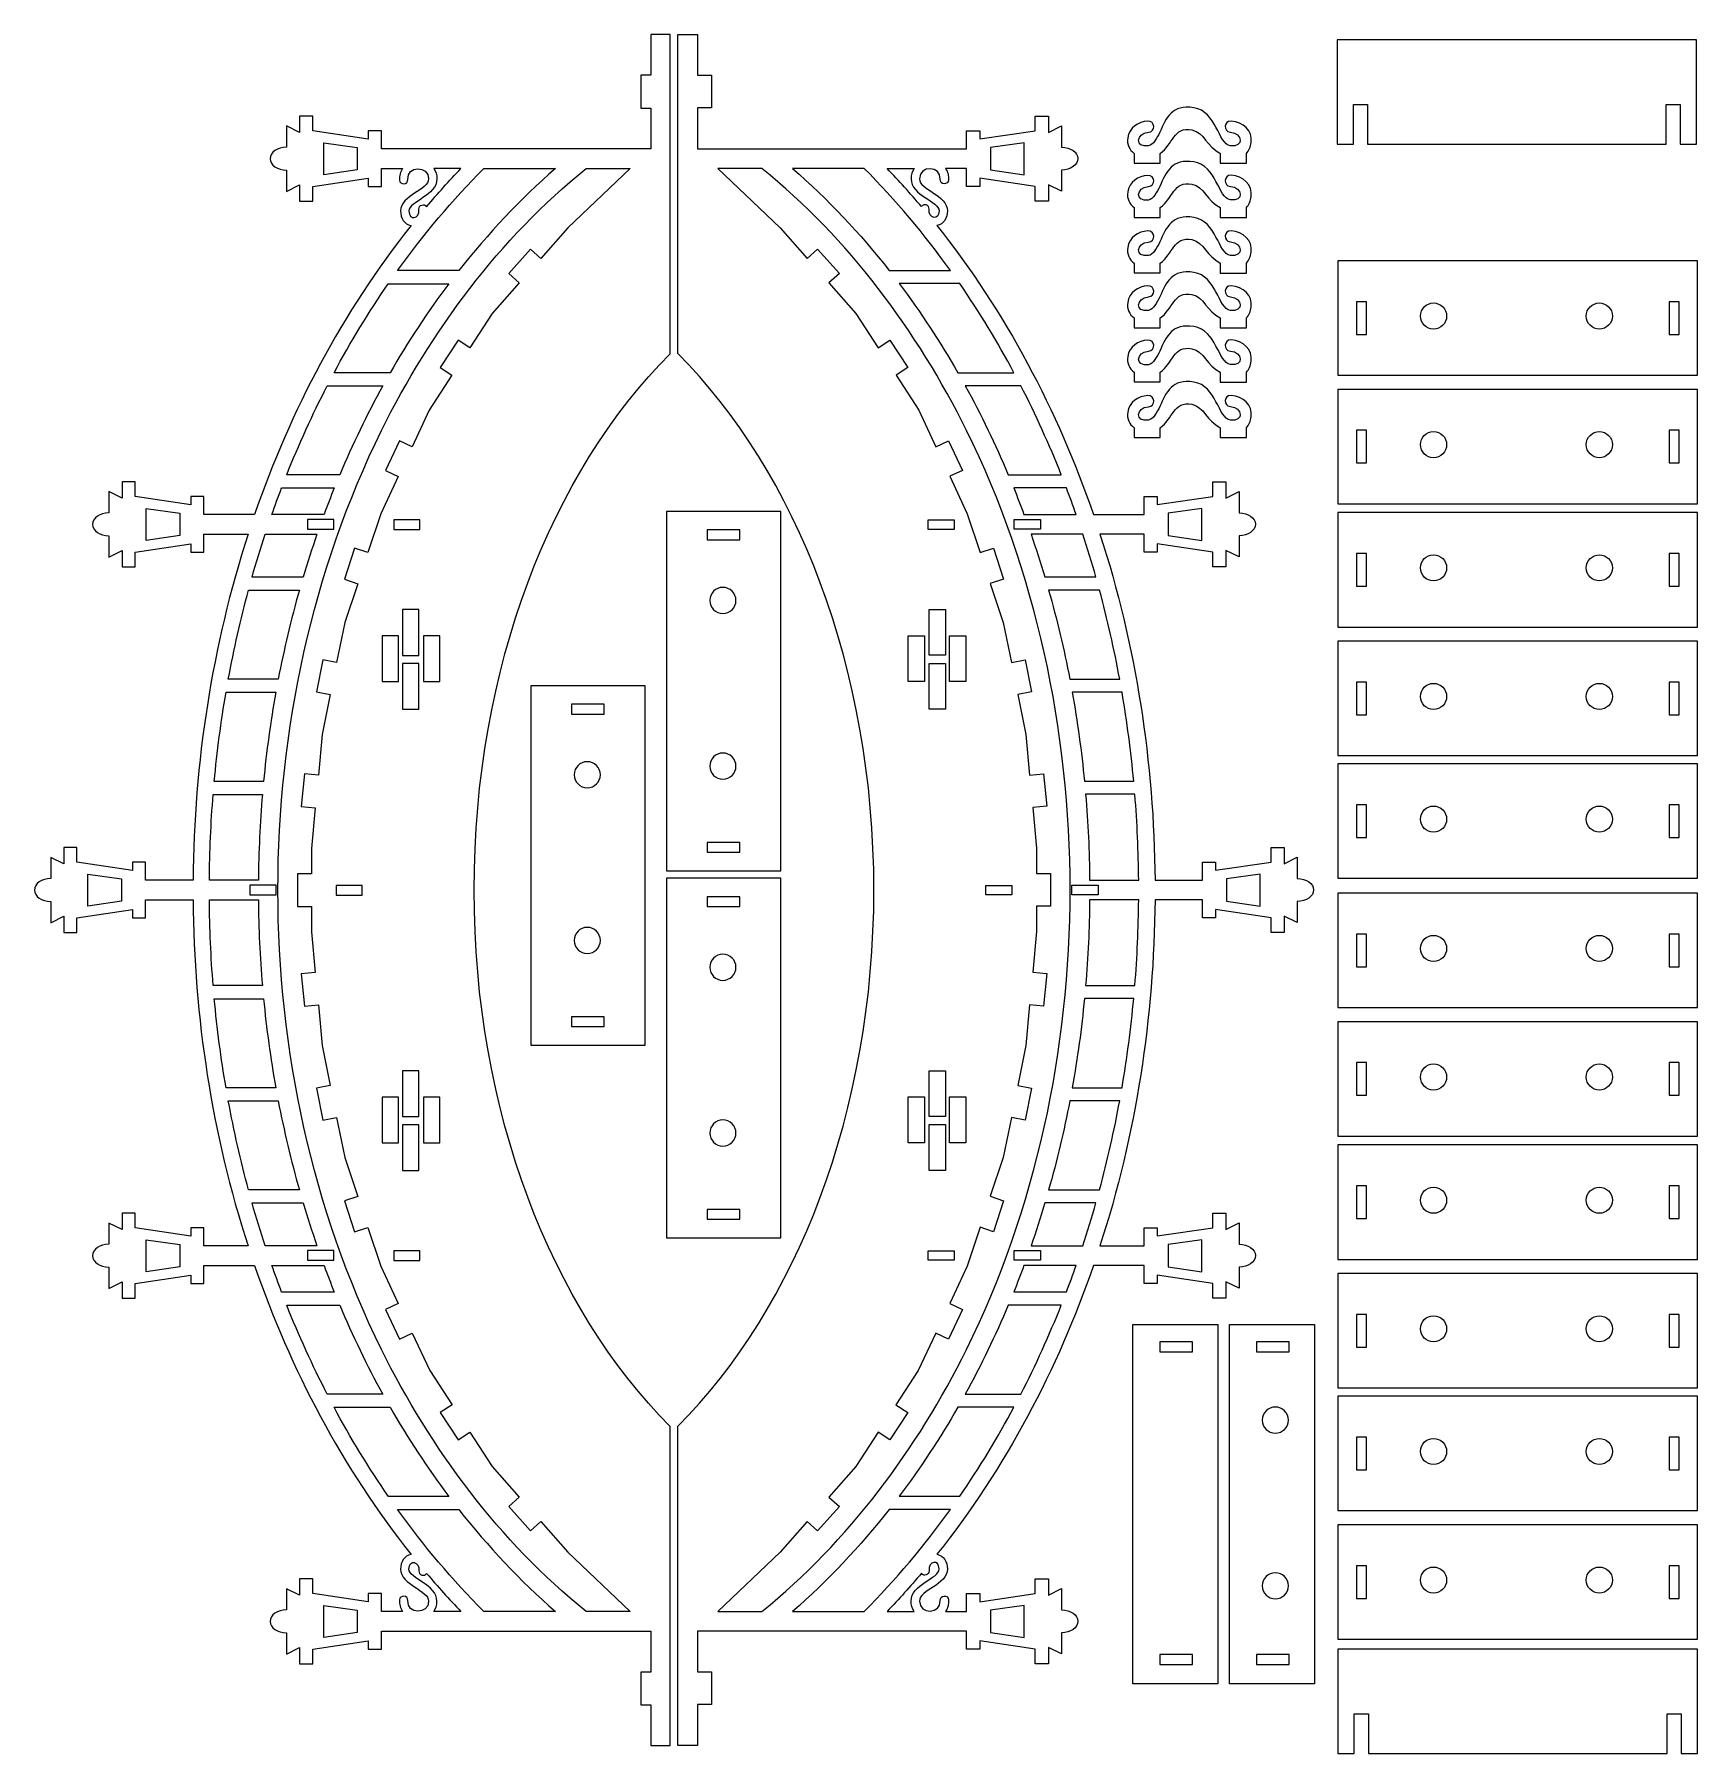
# Model space of a CAD drawing. Header units: centimetres. Extents: x -29.7 to 21.2, y -22.9 to 29.7.
import ezdxf

# ---------------------------------------------------------------- set-up
doc = ezdxf.new("R2010")
doc.units = ezdxf.units.CM
doc.header["$MEASUREMENT"] = 0
doc.layers.add('Capa 1', color=7, linetype='Continuous')

msp = doc.modelspace()

# ---------------------------------------------------------------- linework, layer by layer
at = {"layer": 'Capa 1', "color": 250, "lineweight": 20}
for centre in [(13.13174, 21.07271), (18.20217, 21.07271), (13.13174, 17.13831), (18.20217, 17.13831), (13.13174, 13.36805), (18.20217, 13.36805), (13.13174, 9.43365), (18.20217, 9.43365), (13.13174, 5.68029), (18.20217, 5.68029), (13.13174, 1.72378), (18.20217, 1.72378), (13.13174, -2.21062), (18.20217, -2.21062), (13.13174, -5.98088), (18.20217, -5.98088), (13.13174, -9.91528), (18.20217, -9.91528), (13.13174, -13.66864), (18.20217, -13.66864), (13.13174, -17.60304), (18.20217, -17.60304)]:
    msp.add_ellipse(centre, major_axis=(0, 0.4), ratio=1, dxfattribs=at)
at = {"layer": 'Capa 1', "color": 250, "lineweight": 9}
for points, knots in [([(-11.11474, 27.43802), (-11.11474, 27.43802), (-11.11474, 28.43802), (-11.11474, 28.43802), (-11.11474, 28.43802), (-11.11474, 28.43802), (-10.81472, 28.43802), (-10.81472, 28.43802), (-10.81472, 28.43802), (-10.81472, 28.43802), (-10.81472, 29.68801), (-10.81472, 29.68801), (-10.81472, 29.68801), (-10.81472, 29.68801), (-10.21472, 29.68801), (-10.21472, 29.68801), (-10.21472, 29.68801), (-10.21472, 26.43217), (-10.21472, 23.17638), (-10.21472, 19.92054), (-10.21472, 19.92054), (-13.84152, 16.30596), (-16.21472, 10.3044), (-16.21472, 3.51057), (-16.21472, 3.51057), (-16.21472, -3.28326), (-13.84152, -9.28482), (-10.21472, -12.89939), (-10.21472, -12.89939), (-10.21472, -16.15524), (-10.21472, -19.41109), (-10.21472, -22.66693), (-10.21472, -22.66693), (-10.21472, -22.66693), (-10.81472, -22.66693), (-10.81472, -22.66693), (-10.81472, -22.66693), (-10.81472, -22.66693), (-10.81472, -21.41694), (-10.81472, -21.41694), (-10.81472, -21.41694), (-10.81472, -21.41694), (-11.11474, -21.41694), (-11.11474, -21.41694), (-11.11474, -21.41694), (-11.11474, -21.41694), (-11.11474, -20.41694), (-11.11474, -20.41694), (-11.11474, -20.41694), (-11.11474, -20.41694), (-10.81472, -20.41694), (-10.81472, -20.41694), (-10.81472, -20.41694), (-10.81472, -20.41694), (-10.81472, -19.16696), (-10.81472, -19.16696), (-10.81472, -19.16696), (-10.81472, -19.16696), (-19.05213, -19.16696), (-19.05213, -19.16696), (-19.05213, -19.16696), (-19.05213, -19.16696), (-19.05213, -19.71696), (-19.05213, -19.71696), (-19.05213, -19.71696), (-19.05213, -19.71696), (-19.45213, -19.71696), (-19.45213, -19.71696), (-19.45213, -19.71696), (-19.45213, -19.71696), (-19.45213, -19.46696), (-19.45213, -19.46696), (-19.45213, -19.46696), (-19.45213, -19.46696), (-21.15213, -19.71696), (-21.15213, -19.71696), (-21.15213, -19.71696), (-21.15213, -19.71696), (-21.15213, -20.16696), (-21.15213, -20.16696), (-21.15213, -20.16696), (-21.15213, -20.16696), (-21.55213, -20.16696), (-21.55213, -20.16696), (-21.55213, -20.16696), (-21.55213, -20.16696), (-21.55213, -19.66696), (-21.55213, -19.66696), (-21.55213, -19.66696), (-21.55213, -19.66696), (-21.95213, -19.86696), (-21.95213, -19.86696), (-21.95213, -19.86696), (-21.95213, -19.86696), (-21.95213, -19.21696), (-21.95213, -19.21696), (-21.95213, -19.21696), (-22.22828, -19.21696), (-22.45213, -19.06026), (-22.45213, -18.86696), (-22.45213, -18.86696), (-22.45213, -18.67366), (-22.22828, -18.51696), (-21.95213, -18.51696), (-21.95213, -18.51696), (-21.95213, -18.51696), (-21.95213, -17.86696), (-21.95213, -17.86696), (-21.95213, -17.86696), (-21.95213, -17.86696), (-21.55213, -18.06696), (-21.55213, -18.06696), (-21.55213, -18.06696), (-21.55213, -18.06696), (-21.55213, -17.56696), (-21.55213, -17.56696), (-21.55213, -17.56696), (-21.55213, -17.56696), (-21.15213, -17.56696), (-21.15213, -17.56696), (-21.15213, -17.56696), (-21.15213, -17.56696), (-21.15213, -18.01696), (-21.15213, -18.01696), (-21.15213, -18.01696), (-21.15213, -18.01696), (-19.45213, -18.26696), (-19.45213, -18.26696), (-19.45213, -18.26696), (-19.45213, -18.26696), (-19.45213, -18.01696), (-19.45213, -18.01696), (-19.45213, -18.01696), (-19.45213, -18.01696), (-19.05213, -18.01696), (-19.05213, -18.01696), (-19.05213, -18.01696), (-19.05213, -18.01696), (-19.05213, -18.56696), (-19.05213, -18.56696), (-19.05213, -18.56696), (-19.05213, -18.56696), (-18.40569, -18.56696), (-18.40569, -18.56696), (-18.40569, -18.56696), (-18.47617, -18.46338), (-18.50669, -18.33958), (-18.49801, -18.21504), (-18.49801, -18.21504), (-18.48629, -18.04685), (-18.23175, -18.06545), (-18.24342, -18.23278), (-18.24342, -18.23278), (-18.27234, -18.64778), (-17.60693, -18.66842), (-17.60692, -18.25039), (-17.60692, -18.25039), (-17.60691, -17.90715), (-18.46299, -17.75466), (-18.46299, -17.26669), (-18.46299, -17.26669), (-18.46299, -17.05089), (-18.35148, -16.85625), (-18.14415, -16.81748), (-18.14415, -16.81748), (-20.24199, -14.18312), (-21.83379, -11.15483), (-22.92975, -7.97818), (-22.92975, -7.97818), (-22.92975, -7.97818), (-24.48406, -7.97818), (-24.48406, -7.97818), (-24.48406, -7.97818), (-24.48406, -7.97818), (-24.48406, -8.52818), (-24.48406, -8.52818), (-24.48406, -8.52818), (-24.48406, -8.52818), (-24.88407, -8.52818), (-24.88407, -8.52818), (-24.88407, -8.52818), (-24.88407, -8.52818), (-24.88407, -8.27818), (-24.88407, -8.27818), (-24.88407, -8.27818), (-24.88407, -8.27818), (-26.58407, -8.52818), (-26.58407, -8.52818), (-26.58407, -8.52818), (-26.58407, -8.52818), (-26.58407, -8.97818), (-26.58407, -8.97818), (-26.58407, -8.97818), (-26.58407, -8.97818), (-26.98407, -8.97818), (-26.98407, -8.97818), (-26.98407, -8.97818), (-26.98407, -8.97818), (-26.98407, -8.47818), (-26.98407, -8.47818), (-26.98407, -8.47818), (-26.98407, -8.47818), (-27.38407, -8.67818), (-27.38407, -8.67818), (-27.38407, -8.67818), (-27.38407, -8.67818), (-27.38407, -8.02818), (-27.38407, -8.02818), (-27.38407, -8.02818), (-27.66022, -8.02818), (-27.88407, -7.87148), (-27.88407, -7.67818), (-27.88407, -7.67818), (-27.88407, -7.48488), (-27.66022, -7.32818), (-27.38407, -7.32818), (-27.38407, -7.32818), (-27.38407, -7.32818), (-27.38407, -6.67818), (-27.38407, -6.67818), (-27.38407, -6.67818), (-27.38407, -6.67818), (-26.98407, -6.87817), (-26.98407, -6.87817), (-26.98407, -6.87817), (-26.98407, -6.87817), (-26.98407, -6.37817), (-26.98407, -6.37817), (-26.98407, -6.37817), (-26.98407, -6.37817), (-26.58407, -6.37817), (-26.58407, -6.37817), (-26.58407, -6.37817), (-26.58407, -6.37817), (-26.58407, -6.82818), (-26.58407, -6.82818), (-26.58407, -6.82818), (-26.58407, -6.82818), (-24.88407, -7.07818), (-24.88407, -7.07818), (-24.88407, -7.07818), (-24.88407, -7.07818), (-24.88407, -6.82818), (-24.88407, -6.82818), (-24.88407, -6.82818), (-24.88407, -6.82818), (-24.48406, -6.82818), (-24.48406, -6.82818), (-24.48406, -6.82818), (-24.48406, -6.82818), (-24.48406, -7.37817), (-24.48406, -7.37817), (-24.48406, -7.37817), (-24.48406, -7.37817), (-23.13053, -7.37817), (-23.13053, -7.37817), (-23.13053, -7.37817), (-24.23474, -3.96613), (-24.78439, -0.37171), (-24.81343, 3.21057), (-24.81343, 3.21057), (-24.81343, 3.21057), (-26.26472, 3.21057), (-26.26472, 3.21057), (-26.26472, 3.21057), (-26.26472, 3.21057), (-26.26472, 2.66057), (-26.26472, 2.66057), (-26.26472, 2.66057), (-26.26472, 2.66057), (-26.66472, 2.66057), (-26.66472, 2.66057), (-26.66472, 2.66057), (-26.66472, 2.66057), (-26.66472, 2.91057), (-26.66472, 2.91057), (-26.66472, 2.91057), (-26.66472, 2.91057), (-28.36472, 2.66057), (-28.36472, 2.66057), (-28.36472, 2.66057), (-28.36472, 2.66057), (-28.36472, 2.21057), (-28.36472, 2.21057), (-28.36472, 2.21057), (-28.36472, 2.21057), (-28.76472, 2.21057), (-28.76472, 2.21057), (-28.76472, 2.21057), (-28.76472, 2.21057), (-28.76472, 2.71057), (-28.76472, 2.71057), (-28.76472, 2.71057), (-28.76472, 2.71057), (-29.16472, 2.51057), (-29.16472, 2.51057), (-29.16472, 2.51057), (-29.16472, 2.51057), (-29.16472, 3.16057), (-29.16472, 3.16057), (-29.16472, 3.16057), (-29.44087, 3.16057), (-29.66472, 3.31727), (-29.66472, 3.51057), (-29.66472, 3.51057), (-29.66472, 3.70387), (-29.44087, 3.86057), (-29.16472, 3.86057), (-29.16472, 3.86057), (-29.16472, 3.86057), (-29.16472, 4.51057), (-29.16472, 4.51057), (-29.16472, 4.51057), (-29.16472, 4.51057), (-28.76472, 4.31057), (-28.76472, 4.31057), (-28.76472, 4.31057), (-28.76472, 4.31057), (-28.76472, 4.81057), (-28.76472, 4.81057), (-28.76472, 4.81057), (-28.76472, 4.81057), (-28.36472, 4.81057), (-28.36472, 4.81057), (-28.36472, 4.81057), (-28.36472, 4.81057), (-28.36472, 4.36057), (-28.36472, 4.36057), (-28.36472, 4.36057), (-28.36472, 4.36057), (-26.66472, 4.11057), (-26.66472, 4.11057), (-26.66472, 4.11057), (-26.66472, 4.11057), (-26.66472, 4.36057), (-26.66472, 4.36057), (-26.66472, 4.36057), (-26.66472, 4.36057), (-26.26472, 4.36057), (-26.26472, 4.36057), (-26.26472, 4.36057), (-26.26472, 4.36057), (-26.26472, 3.81057), (-26.26472, 3.81057), (-26.26472, 3.81057), (-26.26472, 3.81057), (-24.81337, 3.81057), (-24.81337, 3.81057), (-24.81337, 3.81057), (-24.78433, 7.39289), (-24.23448, 10.98729), (-23.13028, 14.39937), (-23.13028, 14.39937), (-23.13028, 14.39937), (-24.48406, 14.39937), (-24.48406, 14.39937), (-24.48406, 14.39937), (-24.48406, 14.39937), (-24.48406, 13.84937), (-24.48406, 13.84937), (-24.48406, 13.84937), (-24.48406, 13.84937), (-24.88407, 13.84937), (-24.88407, 13.84937), (-24.88407, 13.84937), (-24.88407, 13.84937), (-24.88407, 14.09937), (-24.88407, 14.09937), (-24.88407, 14.09937), (-24.88407, 14.09937), (-26.58407, 13.84937), (-26.58407, 13.84937), (-26.58407, 13.84937), (-26.58407, 13.84937), (-26.58407, 13.39937), (-26.58407, 13.39937), (-26.58407, 13.39937), (-26.58407, 13.39937), (-26.98407, 13.39937), (-26.98407, 13.39937), (-26.98407, 13.39937), (-26.98407, 13.39937), (-26.98407, 13.89937), (-26.98407, 13.89937), (-26.98407, 13.89937), (-26.98407, 13.89937), (-27.38407, 13.69937), (-27.38407, 13.69937), (-27.38407, 13.69937), (-27.38407, 13.69937), (-27.38407, 14.34937), (-27.38407, 14.34937), (-27.38407, 14.34937), (-27.66022, 14.34937), (-27.88407, 14.50607), (-27.88407, 14.69937), (-27.88407, 14.69937), (-27.88407, 14.89267), (-27.66022, 15.04937), (-27.38407, 15.04937), (-27.38407, 15.04937), (-27.38407, 15.04937), (-27.38407, 15.69937), (-27.38407, 15.69937), (-27.38407, 15.69937), (-27.38407, 15.69937), (-26.98407, 15.49937), (-26.98407, 15.49937), (-26.98407, 15.49937), (-26.98407, 15.49937), (-26.98407, 15.99937), (-26.98407, 15.99937), (-26.98407, 15.99937), (-26.98407, 15.99937), (-26.58407, 15.99937), (-26.58407, 15.99937), (-26.58407, 15.99937), (-26.58407, 15.99937), (-26.58407, 15.54937), (-26.58407, 15.54937), (-26.58407, 15.54937), (-26.58407, 15.54937), (-24.88407, 15.29937), (-24.88407, 15.29937), (-24.88407, 15.29937), (-24.88407, 15.29937), (-24.88407, 15.54937), (-24.88407, 15.54937), (-24.88407, 15.54937), (-24.88407, 15.54937), (-24.48406, 15.54937), (-24.48406, 15.54937), (-24.48406, 15.54937), (-24.48406, 15.54937), (-24.48406, 14.99937), (-24.48406, 14.99937), (-24.48406, 14.99937), (-24.48406, 14.99937), (-22.92977, 14.99937), (-22.92977, 14.99937), (-22.92977, 14.99937), (-21.83389, 18.1758), (-20.24185, 21.20443), (-18.14418, 23.8386), (-18.14418, 23.8386), (-18.35149, 23.87737), (-18.46299, 24.072), (-18.46299, 24.28779), (-18.46299, 24.28779), (-18.46299, 24.77576), (-17.60691, 24.92825), (-17.60692, 25.27149), (-17.60692, 25.27149), (-17.60693, 25.68953), (-18.27235, 25.66887), (-18.24342, 25.25388), (-18.24342, 25.25388), (-18.23176, 25.08655), (-18.48629, 25.06795), (-18.49801, 25.23614), (-18.49801, 25.23614), (-18.50669, 25.36069), (-18.47616, 25.48448), (-18.40568, 25.58806), (-18.40568, 25.58806), (-18.40568, 25.58806), (-19.05213, 25.58807), (-19.05213, 25.58807), (-19.05213, 25.58807), (-19.05213, 25.58807), (-19.05213, 25.03807), (-19.05213, 25.03807), (-19.05213, 25.03807), (-19.05213, 25.03807), (-19.45213, 25.03807), (-19.45213, 25.03807), (-19.45213, 25.03807), (-19.45213, 25.03807), (-19.45213, 25.28807), (-19.45213, 25.28807), (-19.45213, 25.28807), (-19.45213, 25.28807), (-21.15213, 25.03807), (-21.15213, 25.03807), (-21.15213, 25.03807), (-21.15213, 25.03807), (-21.15213, 24.58807), (-21.15213, 24.58807), (-21.15213, 24.58807), (-21.15213, 24.58807), (-21.55213, 24.58807), (-21.55213, 24.58807), (-21.55213, 24.58807), (-21.55213, 24.58807), (-21.55213, 25.08807), (-21.55213, 25.08807), (-21.55213, 25.08807), (-21.55213, 25.08807), (-21.95213, 24.88807), (-21.95213, 24.88807), (-21.95213, 24.88807), (-21.95213, 24.88807), (-21.95213, 25.53807), (-21.95213, 25.53807), (-21.95213, 25.53807), (-22.22828, 25.53807), (-22.45213, 25.69477), (-22.45213, 25.88807), (-22.45213, 25.88807), (-22.45213, 26.08137), (-22.22828, 26.23807), (-21.95213, 26.23807), (-21.95213, 26.23807), (-21.95213, 26.23807), (-21.95213, 26.88807), (-21.95213, 26.88807), (-21.95213, 26.88807), (-21.95213, 26.88807), (-21.55213, 26.68807), (-21.55213, 26.68807), (-21.55213, 26.68807), (-21.55213, 26.68807), (-21.55213, 27.18807), (-21.55213, 27.18807), (-21.55213, 27.18807), (-21.55213, 27.18807), (-21.15213, 27.18807), (-21.15213, 27.18807), (-21.15213, 27.18807), (-21.15213, 27.18807), (-21.15213, 26.73807), (-21.15213, 26.73807), (-21.15213, 26.73807), (-21.15213, 26.73807), (-19.45213, 26.48807), (-19.45213, 26.48807), (-19.45213, 26.48807), (-19.45213, 26.48807), (-19.45213, 26.73807), (-19.45213, 26.73807), (-19.45213, 26.73807), (-19.45213, 26.73807), (-19.05213, 26.73807), (-19.05213, 26.73807), (-19.05213, 26.73807), (-19.05213, 26.73807), (-19.05213, 26.18807), (-19.05213, 26.18807), (-19.05213, 26.18807), (-19.05213, 26.18807), (-10.81472, 26.18804), (-10.81472, 26.18804), (-10.81472, 26.18804), (-10.81472, 26.18804), (-10.81472, 27.43802), (-10.81472, 27.43802), (-10.81472, 27.43802), (-10.81472, 27.43802), (-11.11474, 27.43802), (-11.11474, 27.43802)], [0, 0, 0, 0, 0.0070922, 0.0070922, 0.0070922, 0.0070922, 0.0141844, 0.0141844, 0.0141844, 0.0141844, 0.0212766, 0.0212766, 0.0212766, 0.0212766, 0.02836879, 0.02836879, 0.02836879, 0.02836879, 0.03546099, 0.03546099, 0.03546099, 0.03546099, 0.04255319, 0.04255319, 0.04255319, 0.04255319, 0.04964539, 0.04964539, 0.04964539, 0.04964539, 0.05673759, 0.05673759, 0.05673759, 0.05673759, 0.06382979, 0.06382979, 0.06382979, 0.06382979, 0.07092199, 0.07092199, 0.07092199, 0.07092199, 0.07801418, 0.07801418, 0.07801418, 0.07801418, 0.08510638, 0.08510638, 0.08510638, 0.08510638, 0.09219858, 0.09219858, 0.09219858, 0.09219858, 0.09929078, 0.09929078, 0.09929078, 0.09929078, 0.10638298, 0.10638298, 0.10638298, 0.10638298, 0.11347518, 0.11347518, 0.11347518, 0.11347518, 0.12056738, 0.12056738, 0.12056738, 0.12056738, 0.12765957, 0.12765957, 0.12765957, 0.12765957, 0.13475177, 0.13475177, 0.13475177, 0.13475177, 0.14184397, 0.14184397, 0.14184397, 0.14184397, 0.14893617, 0.14893617, 0.14893617, 0.14893617, 0.15602837, 0.15602837, 0.15602837, 0.15602837, 0.16312057, 0.16312057, 0.16312057, 0.16312057, 0.17021277, 0.17021277, 0.17021277, 0.17021277, 0.17730496, 0.17730496, 0.17730496, 0.17730496, 0.18439716, 0.18439716, 0.18439716, 0.18439716, 0.19148936, 0.19148936, 0.19148936, 0.19148936, 0.19858156, 0.19858156, 0.19858156, 0.19858156, 0.20567376, 0.20567376, 0.20567376, 0.20567376, 0.21276596, 0.21276596, 0.21276596, 0.21276596, 0.21985816, 0.21985816, 0.21985816, 0.21985816, 0.22695035, 0.22695035, 0.22695035, 0.22695035, 0.23404255, 0.23404255, 0.23404255, 0.23404255, 0.24113475, 0.24113475, 0.24113475, 0.24113475, 0.24822695, 0.24822695, 0.24822695, 0.24822695, 0.25531915, 0.25531915, 0.25531915, 0.25531915, 0.26241135, 0.26241135, 0.26241135, 0.26241135, 0.26950355, 0.26950355, 0.26950355, 0.26950355, 0.27659574, 0.27659574, 0.27659574, 0.27659574, 0.28368794, 0.28368794, 0.28368794, 0.28368794, 0.29078014, 0.29078014, 0.29078014, 0.29078014, 0.29787234, 0.29787234, 0.29787234, 0.29787234, 0.30496454, 0.30496454, 0.30496454, 0.30496454, 0.31205674, 0.31205674, 0.31205674, 0.31205674, 0.31914894, 0.31914894, 0.31914894, 0.31914894, 0.32624113, 0.32624113, 0.32624113, 0.32624113, 0.33333333, 0.33333333, 0.33333333, 0.33333333, 0.34042553, 0.34042553, 0.34042553, 0.34042553, 0.34751773, 0.34751773, 0.34751773, 0.34751773, 0.35460993, 0.35460993, 0.35460993, 0.35460993, 0.36170213, 0.36170213, 0.36170213, 0.36170213, 0.36879433, 0.36879433, 0.36879433, 0.36879433, 0.37588652, 0.37588652, 0.37588652, 0.37588652, 0.38297872, 0.38297872, 0.38297872, 0.38297872, 0.39007092, 0.39007092, 0.39007092, 0.39007092, 0.39716312, 0.39716312, 0.39716312, 0.39716312, 0.40425532, 0.40425532, 0.40425532, 0.40425532, 0.41134752, 0.41134752, 0.41134752, 0.41134752, 0.41843972, 0.41843972, 0.41843972, 0.41843972, 0.42553191, 0.42553191, 0.42553191, 0.42553191, 0.43262411, 0.43262411, 0.43262411, 0.43262411, 0.43971631, 0.43971631, 0.43971631, 0.43971631, 0.44680851, 0.44680851, 0.44680851, 0.44680851, 0.45390071, 0.45390071, 0.45390071, 0.45390071, 0.46099291, 0.46099291, 0.46099291, 0.46099291, 0.46808511, 0.46808511, 0.46808511, 0.46808511, 0.4751773, 0.4751773, 0.4751773, 0.4751773, 0.4822695, 0.4822695, 0.4822695, 0.4822695, 0.4893617, 0.4893617, 0.4893617, 0.4893617, 0.4964539, 0.4964539, 0.4964539, 0.4964539, 0.5035461, 0.5035461, 0.5035461, 0.5035461, 0.5106383, 0.5106383, 0.5106383, 0.5106383, 0.5177305, 0.5177305, 0.5177305, 0.5177305, 0.5248227, 0.5248227, 0.5248227, 0.5248227, 0.53191489, 0.53191489, 0.53191489, 0.53191489, 0.53900709, 0.53900709, 0.53900709, 0.53900709, 0.54609929, 0.54609929, 0.54609929, 0.54609929, 0.55319149, 0.55319149, 0.55319149, 0.55319149, 0.56028369, 0.56028369, 0.56028369, 0.56028369, 0.56737589, 0.56737589, 0.56737589, 0.56737589, 0.57446809, 0.57446809, 0.57446809, 0.57446809, 0.58156028, 0.58156028, 0.58156028, 0.58156028, 0.58865248, 0.58865248, 0.58865248, 0.58865248, 0.59574468, 0.59574468, 0.59574468, 0.59574468, 0.60283688, 0.60283688, 0.60283688, 0.60283688, 0.60992908, 0.60992908, 0.60992908, 0.60992908, 0.61702128, 0.61702128, 0.61702128, 0.61702128, 0.62411348, 0.62411348, 0.62411348, 0.62411348, 0.63120567, 0.63120567, 0.63120567, 0.63120567, 0.63829787, 0.63829787, 0.63829787, 0.63829787, 0.64539007, 0.64539007, 0.64539007, 0.64539007, 0.65248227, 0.65248227, 0.65248227, 0.65248227, 0.65957447, 0.65957447, 0.65957447, 0.65957447, 0.66666667, 0.66666667, 0.66666667, 0.66666667, 0.67375887, 0.67375887, 0.67375887, 0.67375887, 0.68085106, 0.68085106, 0.68085106, 0.68085106, 0.68794326, 0.68794326, 0.68794326, 0.68794326, 0.69503546, 0.69503546, 0.69503546, 0.69503546, 0.70212766, 0.70212766, 0.70212766, 0.70212766, 0.70921986, 0.70921986, 0.70921986, 0.70921986, 0.71631206, 0.71631206, 0.71631206, 0.71631206, 0.72340426, 0.72340426, 0.72340426, 0.72340426, 0.73049645, 0.73049645, 0.73049645, 0.73049645, 0.73758865, 0.73758865, 0.73758865, 0.73758865, 0.74468085, 0.74468085, 0.74468085, 0.74468085, 0.75177305, 0.75177305, 0.75177305, 0.75177305, 0.75886525, 0.75886525, 0.75886525, 0.75886525, 0.76595745, 0.76595745, 0.76595745, 0.76595745, 0.77304965, 0.77304965, 0.77304965, 0.77304965, 0.78014184, 0.78014184, 0.78014184, 0.78014184, 0.78723404, 0.78723404, 0.78723404, 0.78723404, 0.79432624, 0.79432624, 0.79432624, 0.79432624, 0.80141844, 0.80141844, 0.80141844, 0.80141844, 0.80851064, 0.80851064, 0.80851064, 0.80851064, 0.81560284, 0.81560284, 0.81560284, 0.81560284, 0.82269504, 0.82269504, 0.82269504, 0.82269504, 0.82978723, 0.82978723, 0.82978723, 0.82978723, 0.83687943, 0.83687943, 0.83687943, 0.83687943, 0.84397163, 0.84397163, 0.84397163, 0.84397163, 0.85106383, 0.85106383, 0.85106383, 0.85106383, 0.85815603, 0.85815603, 0.85815603, 0.85815603, 0.86524823, 0.86524823, 0.86524823, 0.86524823, 0.87234043, 0.87234043, 0.87234043, 0.87234043, 0.87943262, 0.87943262, 0.87943262, 0.87943262, 0.88652482, 0.88652482, 0.88652482, 0.88652482, 0.89361702, 0.89361702, 0.89361702, 0.89361702, 0.90070922, 0.90070922, 0.90070922, 0.90070922, 0.90780142, 0.90780142, 0.90780142, 0.90780142, 0.91489362, 0.91489362, 0.91489362, 0.91489362, 0.92198582, 0.92198582, 0.92198582, 0.92198582, 0.92907801, 0.92907801, 0.92907801, 0.92907801, 0.93617021, 0.93617021, 0.93617021, 0.93617021, 0.94326241, 0.94326241, 0.94326241, 0.94326241, 0.95035461, 0.95035461, 0.95035461, 0.95035461, 0.95744681, 0.95744681, 0.95744681, 0.95744681, 0.96453901, 0.96453901, 0.96453901, 0.96453901, 0.97163121, 0.97163121, 0.97163121, 0.97163121, 0.9787234, 0.9787234, 0.9787234, 0.9787234, 0.9858156, 0.9858156, 0.9858156, 0.9858156, 1, 1, 1, 1]), ([(-8.95172, 27.4409), (-8.95172, 27.4409), (-8.95172, 28.4409), (-8.95172, 28.4409), (-8.95172, 28.4409), (-8.95172, 28.4409), (-9.38672, 28.4409), (-9.38672, 28.4409), (-9.38672, 28.4409), (-9.38672, 28.4409), (-9.38672, 29.69089), (-9.38672, 29.69089), (-9.38672, 29.69089), (-9.38672, 29.69089), (-9.98672, 29.69089), (-9.98672, 29.69089), (-9.98672, 29.69089), (-9.98672, 26.43505), (-9.98672, 23.17926), (-9.98672, 19.92342), (-9.98672, 19.92342), (-6.35993, 16.30884), (-3.98672, 10.30728), (-3.98672, 3.51345), (-3.98672, 3.51345), (-3.98672, -3.28038), (-6.35993, -9.28194), (-9.98672, -12.89653), (-9.98672, -12.89653), (-9.98672, -16.15236), (-9.98672, -19.40821), (-9.98672, -22.66405), (-9.98672, -22.66405), (-9.98672, -22.66405), (-9.38672, -22.66405), (-9.38672, -22.66405), (-9.38672, -22.66405), (-9.38672, -22.66405), (-9.38672, -21.41406), (-9.38672, -21.41406), (-9.38672, -21.41406), (-9.38672, -21.41406), (-8.95172, -21.41406), (-8.95172, -21.41406), (-8.95172, -21.41406), (-8.95172, -21.41406), (-8.95172, -20.41406), (-8.95172, -20.41406), (-8.95172, -20.41406), (-8.95172, -20.41406), (-9.38672, -20.41406), (-9.38672, -20.41406), (-9.38672, -20.41406), (-9.38672, -20.41406), (-9.38672, -19.16408), (-9.38672, -19.16408), (-9.38672, -19.16408), (-9.38672, -19.16408), (-1.14931, -19.16408), (-1.14931, -19.16408), (-1.14931, -19.16408), (-1.14931, -19.16408), (-1.14931, -19.71408), (-1.14931, -19.71408), (-1.14931, -19.71408), (-1.14931, -19.71408), (-0.74931, -19.71408), (-0.74931, -19.71408), (-0.74931, -19.71408), (-0.74931, -19.71408), (-0.74931, -19.46408), (-0.74931, -19.46408), (-0.74931, -19.46408), (-0.74931, -19.46408), (0.95069, -19.71408), (0.95069, -19.71408), (0.95069, -19.71408), (0.95069, -19.71408), (0.95069, -20.16408), (0.95069, -20.16408), (0.95069, -20.16408), (0.95069, -20.16408), (1.35069, -20.16408), (1.35069, -20.16408), (1.35069, -20.16408), (1.35069, -20.16408), (1.35069, -19.66408), (1.35069, -19.66408), (1.35069, -19.66408), (1.35069, -19.66408), (1.75069, -19.86408), (1.75069, -19.86408), (1.75069, -19.86408), (1.75069, -19.86408), (1.75069, -19.21408), (1.75069, -19.21408), (1.75069, -19.21408), (2.02684, -19.21408), (2.25069, -19.05738), (2.25069, -18.86409), (2.25069, -18.86409), (2.25069, -18.67078), (2.02684, -18.51408), (1.75069, -18.51408), (1.75069, -18.51408), (1.75069, -18.51408), (1.75069, -17.86408), (1.75069, -17.86408), (1.75069, -17.86408), (1.75069, -17.86408), (1.35069, -18.06408), (1.35069, -18.06408), (1.35069, -18.06408), (1.35069, -18.06408), (1.35069, -17.56408), (1.35069, -17.56408), (1.35069, -17.56408), (1.35069, -17.56408), (0.95069, -17.56408), (0.95069, -17.56408), (0.95069, -17.56408), (0.95069, -17.56408), (0.95069, -18.01408), (0.95069, -18.01408), (0.95069, -18.01408), (0.95069, -18.01408), (-0.74931, -18.26408), (-0.74931, -18.26408), (-0.74931, -18.26408), (-0.74931, -18.26408), (-0.74931, -18.01408), (-0.74931, -18.01408), (-0.74931, -18.01408), (-0.74931, -18.01408), (-1.14931, -18.01408), (-1.14931, -18.01408), (-1.14931, -18.01408), (-1.14931, -18.01408), (-1.14931, -18.56408), (-1.14931, -18.56408), (-1.14931, -18.56408), (-1.14931, -18.56408), (-1.79575, -18.56408), (-1.79575, -18.56408), (-1.79575, -18.56408), (-1.72527, -18.4605), (-1.69475, -18.3367), (-1.70343, -18.21216), (-1.70343, -18.21216), (-1.71515, -18.04397), (-1.96969, -18.06257), (-1.95802, -18.2299), (-1.95802, -18.2299), (-1.9291, -18.6449), (-2.59451, -18.66554), (-2.59452, -18.24751), (-2.59452, -18.24751), (-2.59454, -17.90427), (-1.73845, -17.75178), (-1.73845, -17.26381), (-1.73845, -17.26381), (-1.73845, -17.04801), (-1.84996, -16.85337), (-2.05729, -16.8146), (-2.05729, -16.8146), (0.04055, -14.18024), (1.63234, -11.15195), (2.72831, -7.9753), (2.72831, -7.9753), (2.72831, -7.9753), (4.28263, -7.9753), (4.28263, -7.9753), (4.28263, -7.9753), (4.28263, -7.9753), (4.28263, -8.5253), (4.28263, -8.5253), (4.28263, -8.5253), (4.28263, -8.5253), (4.68263, -8.5253), (4.68263, -8.5253), (4.68263, -8.5253), (4.68263, -8.5253), (4.68263, -8.2753), (4.68263, -8.2753), (4.68263, -8.2753), (4.68263, -8.2753), (6.38263, -8.5253), (6.38263, -8.5253), (6.38263, -8.5253), (6.38263, -8.5253), (6.38263, -8.9753), (6.38263, -8.9753), (6.38263, -8.9753), (6.38263, -8.9753), (6.78263, -8.9753), (6.78263, -8.9753), (6.78263, -8.9753), (6.78263, -8.9753), (6.78263, -8.4753), (6.78263, -8.4753), (6.78263, -8.4753), (6.78263, -8.4753), (7.18263, -8.6753), (7.18263, -8.6753), (7.18263, -8.6753), (7.18263, -8.6753), (7.18263, -8.0253), (7.18263, -8.0253), (7.18263, -8.0253), (7.45878, -8.0253), (7.68263, -7.8686), (7.68263, -7.6753), (7.68263, -7.6753), (7.68263, -7.482), (7.45878, -7.3253), (7.18263, -7.3253), (7.18263, -7.3253), (7.18263, -7.3253), (7.18263, -6.6753), (7.18263, -6.6753), (7.18263, -6.6753), (7.18263, -6.6753), (6.78263, -6.8753), (6.78263, -6.8753), (6.78263, -6.8753), (6.78263, -6.8753), (6.78263, -6.3753), (6.78263, -6.3753), (6.78263, -6.3753), (6.78263, -6.3753), (6.38263, -6.3753), (6.38263, -6.3753), (6.38263, -6.3753), (6.38263, -6.3753), (6.38263, -6.8253), (6.38263, -6.8253), (6.38263, -6.8253), (6.38263, -6.8253), (4.68263, -7.0753), (4.68263, -7.0753), (4.68263, -7.0753), (4.68263, -7.0753), (4.68263, -6.8253), (4.68263, -6.8253), (4.68263, -6.8253), (4.68263, -6.8253), (4.28263, -6.8253), (4.28263, -6.8253), (4.28263, -6.8253), (4.28263, -6.8253), (4.28263, -7.3753), (4.28263, -7.3753), (4.28263, -7.3753), (4.28263, -7.3753), (2.92909, -7.3753), (2.92909, -7.3753), (2.92909, -7.3753), (4.0333, -3.96325), (4.58295, -0.36883), (4.61199, 3.21345), (4.61199, 3.21345), (4.61199, 3.21345), (6.06328, 3.21345), (6.06328, 3.21345), (6.06328, 3.21345), (6.06328, 3.21345), (6.06328, 2.66345), (6.06328, 2.66345), (6.06328, 2.66345), (6.06328, 2.66345), (6.46328, 2.66345), (6.46328, 2.66345), (6.46328, 2.66345), (6.46328, 2.66345), (6.46328, 2.91345), (6.46328, 2.91345), (6.46328, 2.91345), (6.46328, 2.91345), (8.16328, 2.66345), (8.16328, 2.66345), (8.16328, 2.66345), (8.16328, 2.66345), (8.16328, 2.21345), (8.16328, 2.21345), (8.16328, 2.21345), (8.16328, 2.21345), (8.56328, 2.21345), (8.56328, 2.21345), (8.56328, 2.21345), (8.56328, 2.21345), (8.56328, 2.71345), (8.56328, 2.71345), (8.56328, 2.71345), (8.56328, 2.71345), (8.96328, 2.51345), (8.96328, 2.51345), (8.96328, 2.51345), (8.96328, 2.51345), (8.96328, 3.16345), (8.96328, 3.16345), (8.96328, 3.16345), (9.23943, 3.16345), (9.46328, 3.32015), (9.46328, 3.51345), (9.46328, 3.51345), (9.46328, 3.70675), (9.23943, 3.86345), (8.96328, 3.86345), (8.96328, 3.86345), (8.96328, 3.86345), (8.96328, 4.51345), (8.96328, 4.51345), (8.96328, 4.51345), (8.96328, 4.51345), (8.56328, 4.31345), (8.56328, 4.31345), (8.56328, 4.31345), (8.56328, 4.31345), (8.56328, 4.81345), (8.56328, 4.81345), (8.56328, 4.81345), (8.56328, 4.81345), (8.16328, 4.81345), (8.16328, 4.81345), (8.16328, 4.81345), (8.16328, 4.81345), (8.16328, 4.36345), (8.16328, 4.36345), (8.16328, 4.36345), (8.16328, 4.36345), (6.46328, 4.11345), (6.46328, 4.11345), (6.46328, 4.11345), (6.46328, 4.11345), (6.46328, 4.36345), (6.46328, 4.36345), (6.46328, 4.36345), (6.46328, 4.36345), (6.06328, 4.36345), (6.06328, 4.36345), (6.06328, 4.36345), (6.06328, 4.36345), (6.06328, 3.81345), (6.06328, 3.81345), (6.06328, 3.81345), (6.06328, 3.81345), (4.61193, 3.81345), (4.61193, 3.81345), (4.61193, 3.81345), (4.58289, 7.39577), (4.03305, 10.99017), (2.92884, 14.40224), (2.92884, 14.40224), (2.92884, 14.40224), (4.28263, 14.40224), (4.28263, 14.40224), (4.28263, 14.40224), (4.28263, 14.40224), (4.28263, 13.85225), (4.28263, 13.85225), (4.28263, 13.85225), (4.28263, 13.85225), (4.68263, 13.85225), (4.68263, 13.85225), (4.68263, 13.85225), (4.68263, 13.85225), (4.68263, 14.10225), (4.68263, 14.10225), (4.68263, 14.10225), (4.68263, 14.10225), (6.38263, 13.85225), (6.38263, 13.85225), (6.38263, 13.85225), (6.38263, 13.85225), (6.38263, 13.40224), (6.38263, 13.40224), (6.38263, 13.40224), (6.38263, 13.40224), (6.78263, 13.40224), (6.78263, 13.40224), (6.78263, 13.40224), (6.78263, 13.40224), (6.78263, 13.90224), (6.78263, 13.90224), (6.78263, 13.90224), (6.78263, 13.90224), (7.18263, 13.70225), (7.18263, 13.70225), (7.18263, 13.70225), (7.18263, 13.70225), (7.18263, 14.35225), (7.18263, 14.35225), (7.18263, 14.35225), (7.45878, 14.35225), (7.68263, 14.50895), (7.68263, 14.70225), (7.68263, 14.70225), (7.68263, 14.89555), (7.45878, 15.05225), (7.18263, 15.05225), (7.18263, 15.05225), (7.18263, 15.05225), (7.18263, 15.70225), (7.18263, 15.70225), (7.18263, 15.70225), (7.18263, 15.70225), (6.78263, 15.50225), (6.78263, 15.50225), (6.78263, 15.50225), (6.78263, 15.50225), (6.78263, 16.00225), (6.78263, 16.00225), (6.78263, 16.00225), (6.78263, 16.00225), (6.38263, 16.00225), (6.38263, 16.00225), (6.38263, 16.00225), (6.38263, 16.00225), (6.38263, 15.55225), (6.38263, 15.55225), (6.38263, 15.55225), (6.38263, 15.55225), (4.68263, 15.30225), (4.68263, 15.30225), (4.68263, 15.30225), (4.68263, 15.30225), (4.68263, 15.55225), (4.68263, 15.55225), (4.68263, 15.55225), (4.68263, 15.55225), (4.28263, 15.55225), (4.28263, 15.55225), (4.28263, 15.55225), (4.28263, 15.55225), (4.28263, 15.00225), (4.28263, 15.00225), (4.28263, 15.00225), (4.28263, 15.00225), (2.72833, 15.00225), (2.72833, 15.00225), (2.72833, 15.00225), (1.63245, 18.17868), (0.04041, 21.20731), (-2.05726, 23.84147), (-2.05726, 23.84147), (-1.84996, 23.88025), (-1.73845, 24.07488), (-1.73845, 24.29067), (-1.73845, 24.29067), (-1.73845, 24.77864), (-2.59454, 24.93113), (-2.59452, 25.27437), (-2.59452, 25.27437), (-2.59451, 25.69241), (-1.92909, 25.67175), (-1.95802, 25.25676), (-1.95802, 25.25676), (-1.96968, 25.08943), (-1.71515, 25.07083), (-1.70343, 25.23902), (-1.70343, 25.23902), (-1.69475, 25.36357), (-1.72529, 25.48736), (-1.79576, 25.59094), (-1.79576, 25.59094), (-1.79576, 25.59094), (-1.14931, 25.59095), (-1.14931, 25.59095), (-1.14931, 25.59095), (-1.14931, 25.59095), (-1.14931, 25.04095), (-1.14931, 25.04095), (-1.14931, 25.04095), (-1.14931, 25.04095), (-0.74931, 25.04095), (-0.74931, 25.04095), (-0.74931, 25.04095), (-0.74931, 25.04095), (-0.74931, 25.29095), (-0.74931, 25.29095), (-0.74931, 25.29095), (-0.74931, 25.29095), (0.95069, 25.04095), (0.95069, 25.04095), (0.95069, 25.04095), (0.95069, 25.04095), (0.95069, 24.59095), (0.95069, 24.59095), (0.95069, 24.59095), (0.95069, 24.59095), (1.35069, 24.59095), (1.35069, 24.59095), (1.35069, 24.59095), (1.35069, 24.59095), (1.35069, 25.09095), (1.35069, 25.09095), (1.35069, 25.09095), (1.35069, 25.09095), (1.75069, 24.89095), (1.75069, 24.89095), (1.75069, 24.89095), (1.75069, 24.89095), (1.75069, 25.54095), (1.75069, 25.54095), (1.75069, 25.54095), (2.02684, 25.54095), (2.25069, 25.69765), (2.25069, 25.89095), (2.25069, 25.89095), (2.25069, 26.08425), (2.02684, 26.24095), (1.75069, 26.24095), (1.75069, 26.24095), (1.75069, 26.24095), (1.75069, 26.89095), (1.75069, 26.89095), (1.75069, 26.89095), (1.75069, 26.89095), (1.35069, 26.69095), (1.35069, 26.69095), (1.35069, 26.69095), (1.35069, 26.69095), (1.35069, 27.19095), (1.35069, 27.19095), (1.35069, 27.19095), (1.35069, 27.19095), (0.95069, 27.19095), (0.95069, 27.19095), (0.95069, 27.19095), (0.95069, 27.19095), (0.95069, 26.74095), (0.95069, 26.74095), (0.95069, 26.74095), (0.95069, 26.74095), (-0.74931, 26.49095), (-0.74931, 26.49095), (-0.74931, 26.49095), (-0.74931, 26.49095), (-0.74931, 26.74095), (-0.74931, 26.74095), (-0.74931, 26.74095), (-0.74931, 26.74095), (-1.14931, 26.74095), (-1.14931, 26.74095), (-1.14931, 26.74095), (-1.14931, 26.74095), (-1.14931, 26.19095), (-1.14931, 26.19095), (-1.14931, 26.19095), (-1.14931, 26.19095), (-9.38672, 26.19092), (-9.38672, 26.19092), (-9.38672, 26.19092), (-9.38672, 26.19092), (-9.38672, 27.4409), (-9.38672, 27.4409), (-9.38672, 27.4409), (-9.38672, 27.4409), (-8.95172, 27.4409), (-8.95172, 27.4409)], [0, 0, 0, 0, 0.0070922, 0.0070922, 0.0070922, 0.0070922, 0.0141844, 0.0141844, 0.0141844, 0.0141844, 0.0212766, 0.0212766, 0.0212766, 0.0212766, 0.02836879, 0.02836879, 0.02836879, 0.02836879, 0.03546099, 0.03546099, 0.03546099, 0.03546099, 0.04255319, 0.04255319, 0.04255319, 0.04255319, 0.04964539, 0.04964539, 0.04964539, 0.04964539, 0.05673759, 0.05673759, 0.05673759, 0.05673759, 0.06382979, 0.06382979, 0.06382979, 0.06382979, 0.07092199, 0.07092199, 0.07092199, 0.07092199, 0.07801418, 0.07801418, 0.07801418, 0.07801418, 0.08510638, 0.08510638, 0.08510638, 0.08510638, 0.09219858, 0.09219858, 0.09219858, 0.09219858, 0.09929078, 0.09929078, 0.09929078, 0.09929078, 0.10638298, 0.10638298, 0.10638298, 0.10638298, 0.11347518, 0.11347518, 0.11347518, 0.11347518, 0.12056738, 0.12056738, 0.12056738, 0.12056738, 0.12765957, 0.12765957, 0.12765957, 0.12765957, 0.13475177, 0.13475177, 0.13475177, 0.13475177, 0.14184397, 0.14184397, 0.14184397, 0.14184397, 0.14893617, 0.14893617, 0.14893617, 0.14893617, 0.15602837, 0.15602837, 0.15602837, 0.15602837, 0.16312057, 0.16312057, 0.16312057, 0.16312057, 0.17021277, 0.17021277, 0.17021277, 0.17021277, 0.17730496, 0.17730496, 0.17730496, 0.17730496, 0.18439716, 0.18439716, 0.18439716, 0.18439716, 0.19148936, 0.19148936, 0.19148936, 0.19148936, 0.19858156, 0.19858156, 0.19858156, 0.19858156, 0.20567376, 0.20567376, 0.20567376, 0.20567376, 0.21276596, 0.21276596, 0.21276596, 0.21276596, 0.21985816, 0.21985816, 0.21985816, 0.21985816, 0.22695035, 0.22695035, 0.22695035, 0.22695035, 0.23404255, 0.23404255, 0.23404255, 0.23404255, 0.24113475, 0.24113475, 0.24113475, 0.24113475, 0.24822695, 0.24822695, 0.24822695, 0.24822695, 0.25531915, 0.25531915, 0.25531915, 0.25531915, 0.26241135, 0.26241135, 0.26241135, 0.26241135, 0.26950355, 0.26950355, 0.26950355, 0.26950355, 0.27659574, 0.27659574, 0.27659574, 0.27659574, 0.28368794, 0.28368794, 0.28368794, 0.28368794, 0.29078014, 0.29078014, 0.29078014, 0.29078014, 0.29787234, 0.29787234, 0.29787234, 0.29787234, 0.30496454, 0.30496454, 0.30496454, 0.30496454, 0.31205674, 0.31205674, 0.31205674, 0.31205674, 0.31914894, 0.31914894, 0.31914894, 0.31914894, 0.32624113, 0.32624113, 0.32624113, 0.32624113, 0.33333333, 0.33333333, 0.33333333, 0.33333333, 0.34042553, 0.34042553, 0.34042553, 0.34042553, 0.34751773, 0.34751773, 0.34751773, 0.34751773, 0.35460993, 0.35460993, 0.35460993, 0.35460993, 0.36170213, 0.36170213, 0.36170213, 0.36170213, 0.36879433, 0.36879433, 0.36879433, 0.36879433, 0.37588652, 0.37588652, 0.37588652, 0.37588652, 0.38297872, 0.38297872, 0.38297872, 0.38297872, 0.39007092, 0.39007092, 0.39007092, 0.39007092, 0.39716312, 0.39716312, 0.39716312, 0.39716312, 0.40425532, 0.40425532, 0.40425532, 0.40425532, 0.41134752, 0.41134752, 0.41134752, 0.41134752, 0.41843972, 0.41843972, 0.41843972, 0.41843972, 0.42553191, 0.42553191, 0.42553191, 0.42553191, 0.43262411, 0.43262411, 0.43262411, 0.43262411, 0.43971631, 0.43971631, 0.43971631, 0.43971631, 0.44680851, 0.44680851, 0.44680851, 0.44680851, 0.45390071, 0.45390071, 0.45390071, 0.45390071, 0.46099291, 0.46099291, 0.46099291, 0.46099291, 0.46808511, 0.46808511, 0.46808511, 0.46808511, 0.4751773, 0.4751773, 0.4751773, 0.4751773, 0.4822695, 0.4822695, 0.4822695, 0.4822695, 0.4893617, 0.4893617, 0.4893617, 0.4893617, 0.4964539, 0.4964539, 0.4964539, 0.4964539, 0.5035461, 0.5035461, 0.5035461, 0.5035461, 0.5106383, 0.5106383, 0.5106383, 0.5106383, 0.5177305, 0.5177305, 0.5177305, 0.5177305, 0.5248227, 0.5248227, 0.5248227, 0.5248227, 0.53191489, 0.53191489, 0.53191489, 0.53191489, 0.53900709, 0.53900709, 0.53900709, 0.53900709, 0.54609929, 0.54609929, 0.54609929, 0.54609929, 0.55319149, 0.55319149, 0.55319149, 0.55319149, 0.56028369, 0.56028369, 0.56028369, 0.56028369, 0.56737589, 0.56737589, 0.56737589, 0.56737589, 0.57446809, 0.57446809, 0.57446809, 0.57446809, 0.58156028, 0.58156028, 0.58156028, 0.58156028, 0.58865248, 0.58865248, 0.58865248, 0.58865248, 0.59574468, 0.59574468, 0.59574468, 0.59574468, 0.60283688, 0.60283688, 0.60283688, 0.60283688, 0.60992908, 0.60992908, 0.60992908, 0.60992908, 0.61702128, 0.61702128, 0.61702128, 0.61702128, 0.62411348, 0.62411348, 0.62411348, 0.62411348, 0.63120567, 0.63120567, 0.63120567, 0.63120567, 0.63829787, 0.63829787, 0.63829787, 0.63829787, 0.64539007, 0.64539007, 0.64539007, 0.64539007, 0.65248227, 0.65248227, 0.65248227, 0.65248227, 0.65957447, 0.65957447, 0.65957447, 0.65957447, 0.66666667, 0.66666667, 0.66666667, 0.66666667, 0.67375887, 0.67375887, 0.67375887, 0.67375887, 0.68085106, 0.68085106, 0.68085106, 0.68085106, 0.68794326, 0.68794326, 0.68794326, 0.68794326, 0.69503546, 0.69503546, 0.69503546, 0.69503546, 0.70212766, 0.70212766, 0.70212766, 0.70212766, 0.70921986, 0.70921986, 0.70921986, 0.70921986, 0.71631206, 0.71631206, 0.71631206, 0.71631206, 0.72340426, 0.72340426, 0.72340426, 0.72340426, 0.73049645, 0.73049645, 0.73049645, 0.73049645, 0.73758865, 0.73758865, 0.73758865, 0.73758865, 0.74468085, 0.74468085, 0.74468085, 0.74468085, 0.75177305, 0.75177305, 0.75177305, 0.75177305, 0.75886525, 0.75886525, 0.75886525, 0.75886525, 0.76595745, 0.76595745, 0.76595745, 0.76595745, 0.77304965, 0.77304965, 0.77304965, 0.77304965, 0.78014184, 0.78014184, 0.78014184, 0.78014184, 0.78723404, 0.78723404, 0.78723404, 0.78723404, 0.79432624, 0.79432624, 0.79432624, 0.79432624, 0.80141844, 0.80141844, 0.80141844, 0.80141844, 0.80851064, 0.80851064, 0.80851064, 0.80851064, 0.81560284, 0.81560284, 0.81560284, 0.81560284, 0.82269504, 0.82269504, 0.82269504, 0.82269504, 0.82978723, 0.82978723, 0.82978723, 0.82978723, 0.83687943, 0.83687943, 0.83687943, 0.83687943, 0.84397163, 0.84397163, 0.84397163, 0.84397163, 0.85106383, 0.85106383, 0.85106383, 0.85106383, 0.85815603, 0.85815603, 0.85815603, 0.85815603, 0.86524823, 0.86524823, 0.86524823, 0.86524823, 0.87234043, 0.87234043, 0.87234043, 0.87234043, 0.87943262, 0.87943262, 0.87943262, 0.87943262, 0.88652482, 0.88652482, 0.88652482, 0.88652482, 0.89361702, 0.89361702, 0.89361702, 0.89361702, 0.90070922, 0.90070922, 0.90070922, 0.90070922, 0.90780142, 0.90780142, 0.90780142, 0.90780142, 0.91489362, 0.91489362, 0.91489362, 0.91489362, 0.92198582, 0.92198582, 0.92198582, 0.92198582, 0.92907801, 0.92907801, 0.92907801, 0.92907801, 0.93617021, 0.93617021, 0.93617021, 0.93617021, 0.94326241, 0.94326241, 0.94326241, 0.94326241, 0.95035461, 0.95035461, 0.95035461, 0.95035461, 0.95744681, 0.95744681, 0.95744681, 0.95744681, 0.96453901, 0.96453901, 0.96453901, 0.96453901, 0.97163121, 0.97163121, 0.97163121, 0.97163121, 0.9787234, 0.9787234, 0.9787234, 0.9787234, 0.9858156, 0.9858156, 0.9858156, 0.9858156, 1, 1, 1, 1]), ([(21.17923, 29.52694), (21.17923, 29.52694), (21.17923, 26.32697), (21.17923, 26.32697), (21.17923, 26.32697), (21.17923, 26.32697), (20.67923, 26.32697), (20.67923, 26.32697), (20.67923, 26.32697), (20.67923, 26.32697), (20.67923, 27.54704), (20.67923, 27.54704), (20.67923, 27.54704), (20.67923, 27.54704), (20.24423, 27.54704), (20.24423, 27.54704), (20.24423, 27.54704), (20.24423, 27.54704), (20.24424, 26.32697), (20.24424, 26.32697), (20.24424, 26.32697), (20.24424, 26.32697), (11.11423, 26.32697), (11.11423, 26.32697), (11.11423, 26.32697), (11.11423, 26.32697), (11.11423, 27.54704), (11.11423, 27.54704), (11.11423, 27.54704), (11.11423, 27.54704), (10.67923, 27.54704), (10.67923, 27.54704), (10.67923, 27.54704), (10.67923, 27.54704), (10.67924, 26.32697), (10.67924, 26.32697), (10.67924, 26.32697), (10.67924, 26.32697), (10.17923, 26.32697), (10.17923, 26.32697), (10.17923, 26.32697), (10.17923, 26.32697), (10.17923, 29.52694), (10.17923, 29.52694), (10.17923, 29.52694), (10.17923, 29.52694), (21.17923, 29.52694), (21.17923, 29.52694)], [0, 0, 0, 0, 0.07692308, 0.07692308, 0.07692308, 0.07692308, 0.15384615, 0.15384615, 0.15384615, 0.15384615, 0.23076923, 0.23076923, 0.23076923, 0.23076923, 0.30769231, 0.30769231, 0.30769231, 0.30769231, 0.38461538, 0.38461538, 0.38461538, 0.38461538, 0.46153846, 0.46153846, 0.46153846, 0.46153846, 0.53846154, 0.53846154, 0.53846154, 0.53846154, 0.61538462, 0.61538462, 0.61538462, 0.61538462, 0.69230769, 0.69230769, 0.69230769, 0.69230769, 0.76923077, 0.76923077, 0.76923077, 0.76923077, 0.84615385, 0.84615385, 0.84615385, 0.84615385, 1, 1, 1, 1]), ([(5.79493, 27.44697), (6.50022, 27.33833), (6.53237, 26.34353), (6.92067, 26.28346), (6.92067, 26.28346), (7.32874, 26.22032), (7.30826, 26.67276), (6.91668, 26.69824), (6.91668, 26.69824), (6.69305, 26.71279), (6.71337, 27.05381), (6.93884, 27.03916), (6.93884, 27.03916), (7.29984, 27.01569), (7.60569, 26.74442), (7.55432, 26.38421), (7.55432, 26.38421), (7.53635, 26.2581), (7.48289, 26.12339), (7.40664, 26.05082), (7.40664, 26.05082), (7.40664, 26.05082), (7.40664, 25.74634), (7.40664, 25.74634), (7.40664, 25.74634), (7.40664, 25.74634), (6.60664, 25.74634), (6.60664, 25.74634), (6.60664, 25.74634), (6.60664, 25.74634), (6.60664, 26.05082), (6.60664, 26.05082), (6.60664, 26.05082), (6.19925, 26.25389), (6.10964, 26.6948), (5.74257, 26.7677), (5.74257, 26.7677), (5.1752, 26.88039), (5.15708, 26.31339), (4.77155, 26.05082), (4.77155, 26.05082), (4.77155, 26.05082), (4.77155, 25.75103), (4.77155, 25.75103), (4.77155, 25.75103), (4.77155, 25.75103), (3.97156, 25.75103), (3.97156, 25.75103), (3.97156, 25.75103), (3.97156, 25.75103), (3.97156, 26.05082), (3.97156, 26.05082), (3.97156, 26.05082), (3.82592, 26.15698), (3.7461, 26.32391), (3.77628, 26.52964), (3.77628, 26.52964), (3.82107, 26.83478), (4.09991, 27.01629), (4.39146, 27.0352), (4.39146, 27.0352), (4.61693, 27.04987), (4.63724, 26.70885), (4.41361, 26.69429), (4.41361, 26.69429), (4.02181, 26.66879), (4.00175, 26.21615), (4.40961, 26.2795), (4.40961, 26.2795), (4.56009, 26.30287), (4.67662, 26.52898), (4.75611, 26.69838), (4.75611, 26.69838), (4.97053, 27.15523), (5.12794, 27.54973), (5.79493, 27.44697)], [0, 0, 0, 0, 0.05, 0.05, 0.05, 0.05, 0.1, 0.1, 0.1, 0.1, 0.15, 0.15, 0.15, 0.15, 0.2, 0.2, 0.2, 0.2, 0.25, 0.25, 0.25, 0.25, 0.3, 0.3, 0.3, 0.3, 0.35, 0.35, 0.35, 0.35, 0.4, 0.4, 0.4, 0.4, 0.45, 0.45, 0.45, 0.45, 0.5, 0.5, 0.5, 0.5, 0.55, 0.55, 0.55, 0.55, 0.6, 0.6, 0.6, 0.6, 0.65, 0.65, 0.65, 0.65, 0.7, 0.7, 0.7, 0.7, 0.75, 0.75, 0.75, 0.75, 0.8, 0.8, 0.8, 0.8, 0.85, 0.85, 0.85, 0.85, 0.9, 0.9, 0.9, 0.9, 1, 1, 1, 1]), ([(-19.78755, 25.54983), (-19.78755, 25.54983), (-19.78755, 26.22631), (-19.78755, 26.22631), (-19.78755, 26.22631), (-19.78755, 26.22631), (-20.81669, 26.37766), (-20.81669, 26.37766), (-20.81669, 26.37766), (-20.81669, 26.37766), (-20.81669, 25.39848), (-20.81669, 25.39848), (-20.81669, 25.39848), (-20.81669, 25.39848), (-19.78755, 25.54983), (-19.78755, 25.54983)], [0, 0, 0, 0, 0.2, 0.2, 0.2, 0.2, 0.4, 0.4, 0.4, 0.4, 0.6, 0.6, 0.6, 0.6, 1, 1, 1, 1]), ([(-0.41804, 25.54983), (-0.41804, 25.54983), (-0.41804, 26.22631), (-0.41804, 26.22631), (-0.41804, 26.22631), (-0.41804, 26.22631), (0.6111, 26.37766), (0.6111, 26.37766), (0.6111, 26.37766), (0.6111, 26.37766), (0.6111, 25.39848), (0.6111, 25.39848), (0.6111, 25.39848), (0.6111, 25.39848), (-0.41804, 25.54983), (-0.41804, 25.54983)], [0, 0, 0, 0, 0.2, 0.2, 0.2, 0.2, 0.4, 0.4, 0.4, 0.4, 0.6, 0.6, 0.6, 0.6, 1, 1, 1, 1]), ([(5.79493, 25.78891), (6.50022, 25.68027), (6.53237, 24.68547), (6.92067, 24.6254), (6.92067, 24.6254), (7.32874, 24.56226), (7.30826, 25.0147), (6.91668, 25.04018), (6.91668, 25.04018), (6.69305, 25.05473), (6.71337, 25.39575), (6.93884, 25.3811), (6.93884, 25.3811), (7.29984, 25.35763), (7.60569, 25.08636), (7.55432, 24.72615), (7.55432, 24.72615), (7.53635, 24.60004), (7.48289, 24.46533), (7.40664, 24.39276), (7.40664, 24.39276), (7.40664, 24.39276), (7.40664, 24.08828), (7.40664, 24.08828), (7.40664, 24.08828), (7.40664, 24.08828), (6.60664, 24.08828), (6.60664, 24.08828), (6.60664, 24.08828), (6.60664, 24.08828), (6.60664, 24.39276), (6.60664, 24.39276), (6.60664, 24.39276), (6.19925, 24.59583), (6.10964, 25.03674), (5.74257, 25.10964), (5.74257, 25.10964), (5.1752, 25.22233), (5.15708, 24.65533), (4.77155, 24.39276), (4.77155, 24.39276), (4.77155, 24.39276), (4.77155, 24.09297), (4.77155, 24.09297), (4.77155, 24.09297), (4.77155, 24.09297), (3.97156, 24.09297), (3.97156, 24.09297), (3.97156, 24.09297), (3.97156, 24.09297), (3.97156, 24.39276), (3.97156, 24.39276), (3.97156, 24.39276), (3.82592, 24.49892), (3.7461, 24.66585), (3.77628, 24.87158), (3.77628, 24.87158), (3.82107, 25.17672), (4.09991, 25.35823), (4.39146, 25.37714), (4.39146, 25.37714), (4.61693, 25.39181), (4.63724, 25.05079), (4.41361, 25.03623), (4.41361, 25.03623), (4.02181, 25.01073), (4.00175, 24.55809), (4.40961, 24.62144), (4.40961, 24.62144), (4.56009, 24.64481), (4.67662, 24.87092), (4.75611, 25.04032), (4.75611, 25.04032), (4.97053, 25.49717), (5.12794, 25.89167), (5.79493, 25.78891)], [0, 0, 0, 0, 0.05, 0.05, 0.05, 0.05, 0.1, 0.1, 0.1, 0.1, 0.15, 0.15, 0.15, 0.15, 0.2, 0.2, 0.2, 0.2, 0.25, 0.25, 0.25, 0.25, 0.3, 0.3, 0.3, 0.3, 0.35, 0.35, 0.35, 0.35, 0.4, 0.4, 0.4, 0.4, 0.45, 0.45, 0.45, 0.45, 0.5, 0.5, 0.5, 0.5, 0.55, 0.55, 0.55, 0.55, 0.6, 0.6, 0.6, 0.6, 0.65, 0.65, 0.65, 0.65, 0.7, 0.7, 0.7, 0.7, 0.75, 0.75, 0.75, 0.75, 0.8, 0.8, 0.8, 0.8, 0.85, 0.85, 0.85, 0.85, 0.9, 0.9, 0.9, 0.9, 1, 1, 1, 1]), ([(-21.6184, 3.01055), (-21.6184, 3.01055), (-21.6184, 4.01055), (-21.6184, 4.01055), (-21.6184, 4.01055), (-21.6184, 4.01055), (-21.1884, 4.01056), (-21.1884, 4.01056), (-21.1884, 4.01056), (-21.1884, 4.01056), (-21.1884, 4.78533), (-21.1884, 4.78533), (-21.1884, 4.78533), (-21.1884, 4.78533), (-21.07181, 6.02982), (-21.07181, 6.02982), (-21.07181, 6.02982), (-21.07181, 6.02982), (-21.49993, 6.06993), (-21.49993, 6.06993), (-21.49993, 6.06993), (-21.49993, 6.06993), (-21.40666, 7.06557), (-21.40666, 7.06557), (-21.40666, 7.06557), (-21.40666, 7.06557), (-20.97854, 7.02546), (-20.97854, 7.02546), (-20.97854, 7.02546), (-20.97854, 7.02546), (-20.86194, 8.27005), (-20.86194, 8.27005), (-20.86194, 8.27005), (-20.86194, 8.27005), (-20.61361, 9.49322), (-20.61361, 9.49322), (-20.61361, 9.49322), (-20.61361, 9.49322), (-21.03114, 9.57387), (-21.03114, 9.57387), (-21.03114, 9.57387), (-21.03114, 9.57387), (-20.84149, 10.55572), (-20.84149, 10.55572), (-20.84149, 10.55572), (-20.84149, 10.55572), (-20.4193, 10.47417), (-20.4193, 10.47417), (-20.4193, 10.47417), (-20.4193, 10.47417), (-20.1663, 11.69653), (-20.1663, 11.69653), (-20.1663, 11.69653), (-20.1663, 11.69653), (-19.77486, 12.88361), (-19.77486, 12.88361), (-19.77486, 12.88361), (-19.77486, 12.88361), (-20.18321, 13.01826), (-20.18321, 13.01826), (-20.18321, 13.01826), (-20.18321, 13.01826), (-19.87005, 13.96796), (-19.87005, 13.96796), (-19.87005, 13.96796), (-19.87005, 13.96796), (-19.46169, 13.8333), (-19.46169, 13.8333), (-19.46169, 13.8333), (-19.46169, 13.8333), (-19.07022, 15.02045), (-19.07022, 15.02045), (-19.07022, 15.02045), (-19.07022, 15.02045), (-18.53652, 16.16585), (-18.53652, 16.16585), (-18.53652, 16.16585), (-18.53652, 16.16585), (-18.92251, 16.34703), (-18.92251, 16.34703), (-18.92251, 16.34703), (-18.92251, 16.34703), (-18.49762, 17.25227), (-18.49762, 17.25227), (-18.49762, 17.25227), (-18.49762, 17.25227), (-18.11416, 17.07228), (-18.11416, 17.07228), (-18.11416, 17.07228), (-18.11416, 17.07228), (-17.59199, 18.19292), (-17.59199, 18.19292), (-17.59199, 18.19292), (-17.59199, 18.19292), (-16.89292, 19.2633), (-16.89292, 19.2633), (-16.89292, 19.2633), (-16.89292, 19.2633), (-17.25009, 19.49571), (-17.25009, 19.49571), (-17.25009, 19.49571), (-17.25009, 19.49571), (-16.70472, 20.33389), (-16.70472, 20.33389), (-16.70472, 20.33389), (-16.70472, 20.33389), (-16.3461, 20.10055), (-16.3461, 20.10055), (-16.3461, 20.10055), (-16.3461, 20.10055), (-15.66258, 21.14713), (-15.66258, 21.14713), (-15.66258, 21.14713), (-15.66258, 21.14713), (-14.83853, 22.08704), (-14.83853, 22.08704), (-14.83853, 22.08704), (-14.83853, 22.08704), (-15.15772, 22.37516), (-15.15772, 22.37516), (-15.15772, 22.37516), (-15.15772, 22.37516), (-14.48766, 23.11748), (-14.48766, 23.11748), (-14.48766, 23.11748), (-14.48766, 23.11748), (-14.17233, 22.83283), (-14.17233, 22.83283), (-14.17233, 22.83283), (-14.17233, 22.83283), (-13.34442, 23.76933), (-13.34442, 23.76933), (-13.34442, 23.76933), (-13.34442, 23.76933), (-11.44229, 25.58804), (-11.44229, 25.58804), (-11.44229, 25.58804), (-11.44229, 25.58804), (-12.79022, 25.58804), (-12.79022, 25.58804), (-12.79022, 25.58804), (-15.44233, 23.44044), (-17.53879, 20.61701), (-19.047, 17.56864), (-19.047, 17.56864), (-23.27282, 9.02751), (-23.27282, -2.00636), (-19.047, -10.5475), (-19.047, -10.5475), (-17.53877, -13.59591), (-15.44228, -16.41934), (-12.79015, -18.56696), (-12.79015, -18.56696), (-12.79015, -18.56696), (-11.44224, -18.56696), (-11.44224, -18.56696), (-11.44224, -18.56696), (-11.44224, -18.56696), (-13.34442, -16.7482), (-13.34442, -16.7482), (-13.34442, -16.7482), (-13.34442, -16.7482), (-14.17231, -15.81173), (-14.17231, -15.81173), (-14.17231, -15.81173), (-14.17231, -15.81173), (-14.48766, -16.09638), (-14.48766, -16.09638), (-14.48766, -16.09638), (-14.48766, -16.09638), (-15.15772, -15.35407), (-15.15772, -15.35407), (-15.15772, -15.35407), (-15.15772, -15.35407), (-14.83853, -15.06595), (-14.83853, -15.06595), (-14.83853, -15.06595), (-14.83853, -15.06595), (-15.66258, -14.126), (-15.66258, -14.126), (-15.66258, -14.126), (-15.66258, -14.126), (-16.3443, -13.07829), (-16.3443, -13.07829), (-16.3443, -13.07829), (-16.3443, -13.07829), (-16.70472, -13.3128), (-16.70472, -13.3128), (-16.70472, -13.3128), (-16.70472, -13.3128), (-17.25009, -12.47461), (-17.25009, -12.47461), (-17.25009, -12.47461), (-17.25009, -12.47461), (-16.88967, -12.24011), (-16.88967, -12.24011), (-16.88967, -12.24011), (-16.88967, -12.24011), (-17.57141, -11.19237), (-17.57141, -11.19237), (-17.57141, -11.19237), (-17.57141, -11.19237), (-18.10837, -10.04847), (-18.10837, -10.04847), (-18.10837, -10.04847), (-18.10837, -10.04847), (-18.49762, -10.23118), (-18.49762, -10.23118), (-18.49762, -10.23118), (-18.49762, -10.23118), (-18.92251, -9.32594), (-18.92251, -9.32594), (-18.92251, -9.32594), (-18.92251, -9.32594), (-18.53328, -9.14323), (-18.53328, -9.14323), (-18.53328, -9.14323), (-18.53328, -9.14323), (-19.07022, -7.99932), (-19.07022, -7.99932), (-19.07022, -7.99932), (-19.07022, -7.99932), (-19.46168, -6.8122), (-19.46168, -6.8122), (-19.46168, -6.8122), (-19.46168, -6.8122), (-19.87005, -6.94687), (-19.87005, -6.94687), (-19.87005, -6.94687), (-19.87005, -6.94687), (-20.18321, -5.99717), (-20.18321, -5.99717), (-20.18321, -5.99717), (-20.18321, -5.99717), (-19.77485, -5.8625), (-19.77485, -5.8625), (-19.77485, -5.8625), (-19.77485, -5.8625), (-20.1663, -4.6754), (-20.1663, -4.6754), (-20.1663, -4.6754), (-20.1663, -4.6754), (-20.4193, -3.45308), (-20.4193, -3.45308), (-20.4193, -3.45308), (-20.4193, -3.45308), (-20.84149, -3.53463), (-20.84149, -3.53463), (-20.84149, -3.53463), (-20.84149, -3.53463), (-21.03114, -2.55278), (-21.03114, -2.55278), (-21.03114, -2.55278), (-21.03114, -2.55278), (-20.6136, -2.47213), (-20.6136, -2.47213), (-20.6136, -2.47213), (-20.6136, -2.47213), (-20.86194, -1.24891), (-20.86194, -1.24891), (-20.86194, -1.24891), (-20.86194, -1.24891), (-20.97854, -0.00437), (-20.97854, -0.00437), (-20.97854, -0.00437), (-20.97854, -0.00437), (-21.40666, -0.04448), (-21.40666, -0.04448), (-21.40666, -0.04448), (-21.40666, -0.04448), (-21.49993, 0.95116), (-21.49993, 0.95116), (-21.49993, 0.95116), (-21.49993, 0.95116), (-21.07181, 0.99127), (-21.07181, 0.99127), (-21.07181, 0.99127), (-21.07181, 0.99127), (-21.1884, 2.2358), (-21.1884, 2.2358), (-21.1884, 2.2358), (-21.1884, 2.2358), (-21.1884, 3.01056), (-21.1884, 3.01056), (-21.1884, 3.01056), (-21.1884, 3.01056), (-21.6184, 3.01055), (-21.6184, 3.01055)], [0, 0, 0, 0, 0.01369863, 0.01369863, 0.01369863, 0.01369863, 0.02739726, 0.02739726, 0.02739726, 0.02739726, 0.04109589, 0.04109589, 0.04109589, 0.04109589, 0.05479452, 0.05479452, 0.05479452, 0.05479452, 0.06849315, 0.06849315, 0.06849315, 0.06849315, 0.08219178, 0.08219178, 0.08219178, 0.08219178, 0.09589041, 0.09589041, 0.09589041, 0.09589041, 0.10958904, 0.10958904, 0.10958904, 0.10958904, 0.12328767, 0.12328767, 0.12328767, 0.12328767, 0.1369863, 0.1369863, 0.1369863, 0.1369863, 0.15068493, 0.15068493, 0.15068493, 0.15068493, 0.16438356, 0.16438356, 0.16438356, 0.16438356, 0.17808219, 0.17808219, 0.17808219, 0.17808219, 0.19178082, 0.19178082, 0.19178082, 0.19178082, 0.20547945, 0.20547945, 0.20547945, 0.20547945, 0.21917808, 0.21917808, 0.21917808, 0.21917808, 0.23287671, 0.23287671, 0.23287671, 0.23287671, 0.24657534, 0.24657534, 0.24657534, 0.24657534, 0.26027397, 0.26027397, 0.26027397, 0.26027397, 0.2739726, 0.2739726, 0.2739726, 0.2739726, 0.28767123, 0.28767123, 0.28767123, 0.28767123, 0.30136986, 0.30136986, 0.30136986, 0.30136986, 0.31506849, 0.31506849, 0.31506849, 0.31506849, 0.32876712, 0.32876712, 0.32876712, 0.32876712, 0.34246575, 0.34246575, 0.34246575, 0.34246575, 0.35616438, 0.35616438, 0.35616438, 0.35616438, 0.36986301, 0.36986301, 0.36986301, 0.36986301, 0.38356164, 0.38356164, 0.38356164, 0.38356164, 0.39726027, 0.39726027, 0.39726027, 0.39726027, 0.4109589, 0.4109589, 0.4109589, 0.4109589, 0.42465753, 0.42465753, 0.42465753, 0.42465753, 0.43835616, 0.43835616, 0.43835616, 0.43835616, 0.45205479, 0.45205479, 0.45205479, 0.45205479, 0.46575342, 0.46575342, 0.46575342, 0.46575342, 0.47945205, 0.47945205, 0.47945205, 0.47945205, 0.49315068, 0.49315068, 0.49315068, 0.49315068, 0.50684932, 0.50684932, 0.50684932, 0.50684932, 0.52054795, 0.52054795, 0.52054795, 0.52054795, 0.53424658, 0.53424658, 0.53424658, 0.53424658, 0.54794521, 0.54794521, 0.54794521, 0.54794521, 0.56164384, 0.56164384, 0.56164384, 0.56164384, 0.57534247, 0.57534247, 0.57534247, 0.57534247, 0.5890411, 0.5890411, 0.5890411, 0.5890411, 0.60273973, 0.60273973, 0.60273973, 0.60273973, 0.61643836, 0.61643836, 0.61643836, 0.61643836, 0.63013699, 0.63013699, 0.63013699, 0.63013699, 0.64383562, 0.64383562, 0.64383562, 0.64383562, 0.65753425, 0.65753425, 0.65753425, 0.65753425, 0.67123288, 0.67123288, 0.67123288, 0.67123288, 0.68493151, 0.68493151, 0.68493151, 0.68493151, 0.69863014, 0.69863014, 0.69863014, 0.69863014, 0.71232877, 0.71232877, 0.71232877, 0.71232877, 0.7260274, 0.7260274, 0.7260274, 0.7260274, 0.73972603, 0.73972603, 0.73972603, 0.73972603, 0.75342466, 0.75342466, 0.75342466, 0.75342466, 0.76712329, 0.76712329, 0.76712329, 0.76712329, 0.78082192, 0.78082192, 0.78082192, 0.78082192, 0.79452055, 0.79452055, 0.79452055, 0.79452055, 0.80821918, 0.80821918, 0.80821918, 0.80821918, 0.82191781, 0.82191781, 0.82191781, 0.82191781, 0.83561644, 0.83561644, 0.83561644, 0.83561644, 0.84931507, 0.84931507, 0.84931507, 0.84931507, 0.8630137, 0.8630137, 0.8630137, 0.8630137, 0.87671233, 0.87671233, 0.87671233, 0.87671233, 0.89041096, 0.89041096, 0.89041096, 0.89041096, 0.90410959, 0.90410959, 0.90410959, 0.90410959, 0.91780822, 0.91780822, 0.91780822, 0.91780822, 0.93150685, 0.93150685, 0.93150685, 0.93150685, 0.94520548, 0.94520548, 0.94520548, 0.94520548, 0.95890411, 0.95890411, 0.95890411, 0.95890411, 0.97260274, 0.97260274, 0.97260274, 0.97260274, 1, 1, 1, 1]), ([(-18.5575, 22.46259), (-18.5575, 22.46259), (-16.68267, 22.46259), (-16.68267, 22.46259), (-16.68267, 22.46259), (-15.79399, 23.59425), (-14.8068, 24.64646), (-13.72348, 25.58804), (-13.72348, 25.58804), (-13.72348, 25.58804), (-15.91876, 25.58804), (-15.91876, 25.58804), (-15.91876, 25.58804), (-16.88115, 24.62239), (-17.76139, 23.57308), (-18.5575, 22.46259)], [0, 0, 0, 0, 0.2, 0.2, 0.2, 0.2, 0.4, 0.4, 0.4, 0.4, 0.6, 0.6, 0.6, 0.6, 1, 1, 1, 1]), ([(-17.44803, 25.58806), (-17.44803, 25.58806), (-16.61761, 25.58804), (-16.61761, 25.58804), (-16.61761, 25.58804), (-16.97974, 25.20972), (-17.32997, 24.81972), (-17.66815, 24.41921), (-17.66815, 24.41921), (-17.74109, 24.53058), (-17.91378, 24.46947), (-17.90208, 24.33823), (-17.90208, 24.33823), (-17.87604, 24.0462), (-18.20779, 23.97936), (-18.20779, 24.28779), (-18.20779, 24.28779), (-18.20779, 24.58138), (-17.35169, 24.75301), (-17.35172, 25.27149), (-17.35172, 25.27149), (-17.35173, 25.38997), (-17.38715, 25.49862), (-17.44803, 25.58806)], [0, 0, 0, 0, 0.14285714, 0.14285714, 0.14285714, 0.14285714, 0.28571429, 0.28571429, 0.28571429, 0.28571429, 0.42857143, 0.42857143, 0.42857143, 0.42857143, 0.57142857, 0.57142857, 0.57142857, 0.57142857, 0.71428571, 0.71428571, 0.71428571, 0.71428571, 1, 1, 1, 1]), ([(1.41696, 3.01343), (1.41696, 3.01343), (1.41696, 4.01343), (1.41696, 4.01343), (1.41696, 4.01343), (1.41696, 4.01343), (0.98696, 4.01344), (0.98696, 4.01344), (0.98696, 4.01344), (0.98696, 4.01344), (0.98696, 4.78821), (0.98696, 4.78821), (0.98696, 4.78821), (0.98696, 4.78821), (0.87037, 6.0327), (0.87037, 6.0327), (0.87037, 6.0327), (0.87037, 6.0327), (1.29849, 6.07281), (1.29849, 6.07281), (1.29849, 6.07281), (1.29849, 6.07281), (1.20522, 7.06845), (1.20522, 7.06845), (1.20522, 7.06845), (1.20522, 7.06845), (0.7771, 7.02834), (0.7771, 7.02834), (0.7771, 7.02834), (0.7771, 7.02834), (0.6605, 8.27292), (0.6605, 8.27292), (0.6605, 8.27292), (0.6605, 8.27292), (0.41217, 9.4961), (0.41217, 9.4961), (0.41217, 9.4961), (0.41217, 9.4961), (0.8297, 9.57675), (0.8297, 9.57675), (0.8297, 9.57675), (0.8297, 9.57675), (0.64005, 10.5586), (0.64005, 10.5586), (0.64005, 10.5586), (0.64005, 10.5586), (0.21786, 10.47705), (0.21786, 10.47705), (0.21786, 10.47705), (0.21786, 10.47705), (-0.03514, 11.69941), (-0.03514, 11.69941), (-0.03514, 11.69941), (-0.03514, 11.69941), (-0.42658, 12.88649), (-0.42658, 12.88649), (-0.42658, 12.88649), (-0.42658, 12.88649), (-0.01823, 13.02113), (-0.01823, 13.02113), (-0.01823, 13.02113), (-0.01823, 13.02113), (-0.33139, 13.97083), (-0.33139, 13.97083), (-0.33139, 13.97083), (-0.33139, 13.97083), (-0.73975, 13.83618), (-0.73975, 13.83618), (-0.73975, 13.83618), (-0.73975, 13.83618), (-1.13121, 15.02333), (-1.13121, 15.02333), (-1.13121, 15.02333), (-1.13121, 15.02333), (-1.66492, 16.16873), (-1.66492, 16.16873), (-1.66492, 16.16873), (-1.66492, 16.16873), (-1.27892, 16.34991), (-1.27892, 16.34991), (-1.27892, 16.34991), (-1.27892, 16.34991), (-1.70382, 17.25515), (-1.70382, 17.25515), (-1.70382, 17.25515), (-1.70382, 17.25515), (-2.08729, 17.07516), (-2.08729, 17.07516), (-2.08729, 17.07516), (-2.08729, 17.07516), (-2.60946, 18.1958), (-2.60946, 18.1958), (-2.60946, 18.1958), (-2.60946, 18.1958), (-3.30852, 19.26618), (-3.30852, 19.26618), (-3.30852, 19.26618), (-3.30852, 19.26618), (-2.95134, 19.49858), (-2.95134, 19.49858), (-2.95134, 19.49858), (-2.95134, 19.49858), (-3.49672, 20.33677), (-3.49672, 20.33677), (-3.49672, 20.33677), (-3.49672, 20.33677), (-3.85534, 20.10342), (-3.85534, 20.10342), (-3.85534, 20.10342), (-3.85534, 20.10342), (-4.53886, 21.15001), (-4.53886, 21.15001), (-4.53886, 21.15001), (-4.53886, 21.15001), (-5.36291, 22.08992), (-5.36291, 22.08992), (-5.36291, 22.08992), (-5.36291, 22.08992), (-5.04372, 22.37804), (-5.04372, 22.37804), (-5.04372, 22.37804), (-5.04372, 22.37804), (-5.71378, 23.12035), (-5.71378, 23.12035), (-5.71378, 23.12035), (-5.71378, 23.12035), (-6.02911, 22.83571), (-6.02911, 22.83571), (-6.02911, 22.83571), (-6.02911, 22.83571), (-6.85702, 23.77221), (-6.85702, 23.77221), (-6.85702, 23.77221), (-6.85702, 23.77221), (-8.75915, 25.59092), (-8.75915, 25.59092), (-8.75915, 25.59092), (-8.75915, 25.59092), (-7.41122, 25.59092), (-7.41122, 25.59092), (-7.41122, 25.59092), (-4.75911, 23.44332), (-2.66265, 20.61989), (-1.15444, 17.57152), (-1.15444, 17.57152), (3.07138, 9.03039), (3.07138, -2.00349), (-1.15444, -10.54462), (-1.15444, -10.54462), (-2.66267, -13.59303), (-4.75916, -16.41646), (-7.41129, -18.56408), (-7.41129, -18.56408), (-7.41129, -18.56408), (-8.7592, -18.56408), (-8.7592, -18.56408), (-8.7592, -18.56408), (-8.7592, -18.56408), (-6.85702, -16.74532), (-6.85702, -16.74532), (-6.85702, -16.74532), (-6.85702, -16.74532), (-6.02914, -15.80885), (-6.02914, -15.80885), (-6.02914, -15.80885), (-6.02914, -15.80885), (-5.71378, -16.0935), (-5.71378, -16.0935), (-5.71378, -16.0935), (-5.71378, -16.0935), (-5.04372, -15.35119), (-5.04372, -15.35119), (-5.04372, -15.35119), (-5.04372, -15.35119), (-5.36291, -15.06307), (-5.36291, -15.06307), (-5.36291, -15.06307), (-5.36291, -15.06307), (-4.53886, -14.12312), (-4.53886, -14.12312), (-4.53886, -14.12312), (-4.53886, -14.12312), (-3.85714, -13.07541), (-3.85714, -13.07541), (-3.85714, -13.07541), (-3.85714, -13.07541), (-3.49672, -13.30992), (-3.49672, -13.30992), (-3.49672, -13.30992), (-3.49672, -13.30992), (-2.95134, -12.47173), (-2.95134, -12.47173), (-2.95134, -12.47173), (-2.95134, -12.47173), (-3.31176, -12.23723), (-3.31176, -12.23723), (-3.31176, -12.23723), (-3.31176, -12.23723), (-2.63003, -11.1895), (-2.63003, -11.1895), (-2.63003, -11.1895), (-2.63003, -11.1895), (-2.09307, -10.04559), (-2.09307, -10.04559), (-2.09307, -10.04559), (-2.09307, -10.04559), (-1.70382, -10.2283), (-1.70382, -10.2283), (-1.70382, -10.2283), (-1.70382, -10.2283), (-1.27892, -9.32306), (-1.27892, -9.32306), (-1.27892, -9.32306), (-1.27892, -9.32306), (-1.66816, -9.14035), (-1.66816, -9.14035), (-1.66816, -9.14035), (-1.66816, -9.14035), (-1.13121, -7.99644), (-1.13121, -7.99644), (-1.13121, -7.99644), (-1.13121, -7.99644), (-0.73976, -6.80933), (-0.73976, -6.80933), (-0.73976, -6.80933), (-0.73976, -6.80933), (-0.33139, -6.94399), (-0.33139, -6.94399), (-0.33139, -6.94399), (-0.33139, -6.94399), (-0.01823, -5.99429), (-0.01823, -5.99429), (-0.01823, -5.99429), (-0.01823, -5.99429), (-0.42659, -5.85963), (-0.42659, -5.85963), (-0.42659, -5.85963), (-0.42659, -5.85963), (-0.03514, -4.67252), (-0.03514, -4.67252), (-0.03514, -4.67252), (-0.03514, -4.67252), (0.21786, -3.4502), (0.21786, -3.4502), (0.21786, -3.4502), (0.21786, -3.4502), (0.64005, -3.53175), (0.64005, -3.53175), (0.64005, -3.53175), (0.64005, -3.53175), (0.8297, -2.5499), (0.8297, -2.5499), (0.8297, -2.5499), (0.8297, -2.5499), (0.41216, -2.46925), (0.41216, -2.46925), (0.41216, -2.46925), (0.41216, -2.46925), (0.6605, -1.24603), (0.6605, -1.24603), (0.6605, -1.24603), (0.6605, -1.24603), (0.7771, -0.00149), (0.7771, -0.00149), (0.7771, -0.00149), (0.7771, -0.00149), (1.20522, -0.0416), (1.20522, -0.0416), (1.20522, -0.0416), (1.20522, -0.0416), (1.29849, 0.95404), (1.29849, 0.95404), (1.29849, 0.95404), (1.29849, 0.95404), (0.87037, 0.99415), (0.87037, 0.99415), (0.87037, 0.99415), (0.87037, 0.99415), (0.98696, 2.23868), (0.98696, 2.23868), (0.98696, 2.23868), (0.98696, 2.23868), (0.98696, 3.01344), (0.98696, 3.01344), (0.98696, 3.01344), (0.98696, 3.01344), (1.41696, 3.01343), (1.41696, 3.01343)], [0, 0, 0, 0, 0.01369863, 0.01369863, 0.01369863, 0.01369863, 0.02739726, 0.02739726, 0.02739726, 0.02739726, 0.04109589, 0.04109589, 0.04109589, 0.04109589, 0.05479452, 0.05479452, 0.05479452, 0.05479452, 0.06849315, 0.06849315, 0.06849315, 0.06849315, 0.08219178, 0.08219178, 0.08219178, 0.08219178, 0.09589041, 0.09589041, 0.09589041, 0.09589041, 0.10958904, 0.10958904, 0.10958904, 0.10958904, 0.12328767, 0.12328767, 0.12328767, 0.12328767, 0.1369863, 0.1369863, 0.1369863, 0.1369863, 0.15068493, 0.15068493, 0.15068493, 0.15068493, 0.16438356, 0.16438356, 0.16438356, 0.16438356, 0.17808219, 0.17808219, 0.17808219, 0.17808219, 0.19178082, 0.19178082, 0.19178082, 0.19178082, 0.20547945, 0.20547945, 0.20547945, 0.20547945, 0.21917808, 0.21917808, 0.21917808, 0.21917808, 0.23287671, 0.23287671, 0.23287671, 0.23287671, 0.24657534, 0.24657534, 0.24657534, 0.24657534, 0.26027397, 0.26027397, 0.26027397, 0.26027397, 0.2739726, 0.2739726, 0.2739726, 0.2739726, 0.28767123, 0.28767123, 0.28767123, 0.28767123, 0.30136986, 0.30136986, 0.30136986, 0.30136986, 0.31506849, 0.31506849, 0.31506849, 0.31506849, 0.32876712, 0.32876712, 0.32876712, 0.32876712, 0.34246575, 0.34246575, 0.34246575, 0.34246575, 0.35616438, 0.35616438, 0.35616438, 0.35616438, 0.36986301, 0.36986301, 0.36986301, 0.36986301, 0.38356164, 0.38356164, 0.38356164, 0.38356164, 0.39726027, 0.39726027, 0.39726027, 0.39726027, 0.4109589, 0.4109589, 0.4109589, 0.4109589, 0.42465753, 0.42465753, 0.42465753, 0.42465753, 0.43835616, 0.43835616, 0.43835616, 0.43835616, 0.45205479, 0.45205479, 0.45205479, 0.45205479, 0.46575342, 0.46575342, 0.46575342, 0.46575342, 0.47945205, 0.47945205, 0.47945205, 0.47945205, 0.49315068, 0.49315068, 0.49315068, 0.49315068, 0.50684932, 0.50684932, 0.50684932, 0.50684932, 0.52054795, 0.52054795, 0.52054795, 0.52054795, 0.53424658, 0.53424658, 0.53424658, 0.53424658, 0.54794521, 0.54794521, 0.54794521, 0.54794521, 0.56164384, 0.56164384, 0.56164384, 0.56164384, 0.57534247, 0.57534247, 0.57534247, 0.57534247, 0.5890411, 0.5890411, 0.5890411, 0.5890411, 0.60273973, 0.60273973, 0.60273973, 0.60273973, 0.61643836, 0.61643836, 0.61643836, 0.61643836, 0.63013699, 0.63013699, 0.63013699, 0.63013699, 0.64383562, 0.64383562, 0.64383562, 0.64383562, 0.65753425, 0.65753425, 0.65753425, 0.65753425, 0.67123288, 0.67123288, 0.67123288, 0.67123288, 0.68493151, 0.68493151, 0.68493151, 0.68493151, 0.69863014, 0.69863014, 0.69863014, 0.69863014, 0.71232877, 0.71232877, 0.71232877, 0.71232877, 0.7260274, 0.7260274, 0.7260274, 0.7260274, 0.73972603, 0.73972603, 0.73972603, 0.73972603, 0.75342466, 0.75342466, 0.75342466, 0.75342466, 0.76712329, 0.76712329, 0.76712329, 0.76712329, 0.78082192, 0.78082192, 0.78082192, 0.78082192, 0.79452055, 0.79452055, 0.79452055, 0.79452055, 0.80821918, 0.80821918, 0.80821918, 0.80821918, 0.82191781, 0.82191781, 0.82191781, 0.82191781, 0.83561644, 0.83561644, 0.83561644, 0.83561644, 0.84931507, 0.84931507, 0.84931507, 0.84931507, 0.8630137, 0.8630137, 0.8630137, 0.8630137, 0.87671233, 0.87671233, 0.87671233, 0.87671233, 0.89041096, 0.89041096, 0.89041096, 0.89041096, 0.90410959, 0.90410959, 0.90410959, 0.90410959, 0.91780822, 0.91780822, 0.91780822, 0.91780822, 0.93150685, 0.93150685, 0.93150685, 0.93150685, 0.94520548, 0.94520548, 0.94520548, 0.94520548, 0.95890411, 0.95890411, 0.95890411, 0.95890411, 0.97260274, 0.97260274, 0.97260274, 0.97260274, 1, 1, 1, 1]), ([(-1.64395, 22.46547), (-1.64395, 22.46547), (-3.51877, 22.46547), (-3.51877, 22.46547), (-3.51877, 22.46547), (-4.40745, 23.59713), (-5.39464, 24.64934), (-6.47796, 25.59092), (-6.47796, 25.59092), (-6.47796, 25.59092), (-4.28268, 25.59092), (-4.28268, 25.59092), (-4.28268, 25.59092), (-3.32029, 24.62527), (-2.44005, 23.57596), (-1.64395, 22.46547)], [0, 0, 0, 0, 0.2, 0.2, 0.2, 0.2, 0.4, 0.4, 0.4, 0.4, 0.6, 0.6, 0.6, 0.6, 1, 1, 1, 1]), ([(-2.75341, 25.59094), (-2.75341, 25.59094), (-3.58383, 25.59092), (-3.58383, 25.59092), (-3.58383, 25.59092), (-3.2217, 25.2126), (-2.87147, 24.8226), (-2.53329, 24.42209), (-2.53329, 24.42209), (-2.46035, 24.53346), (-2.28767, 24.47235), (-2.29936, 24.34111), (-2.29936, 24.34111), (-2.3254, 24.04908), (-1.99366, 23.98224), (-1.99366, 24.29067), (-1.99366, 24.29067), (-1.99366, 24.58426), (-2.84975, 24.75589), (-2.84972, 25.27437), (-2.84972, 25.27437), (-2.84971, 25.39285), (-2.81429, 25.5015), (-2.75341, 25.59094)], [0, 0, 0, 0, 0.14285714, 0.14285714, 0.14285714, 0.14285714, 0.28571429, 0.28571429, 0.28571429, 0.28571429, 0.42857143, 0.42857143, 0.42857143, 0.42857143, 0.57142857, 0.57142857, 0.57142857, 0.57142857, 0.71428571, 0.71428571, 0.71428571, 0.71428571, 1, 1, 1, 1]), ([(5.79493, 24.09006), (6.50022, 23.98142), (6.53237, 22.98662), (6.92067, 22.92655), (6.92067, 22.92655), (7.32874, 22.86341), (7.30826, 23.31585), (6.91668, 23.34133), (6.91668, 23.34133), (6.69305, 23.35588), (6.71337, 23.6969), (6.93884, 23.68225), (6.93884, 23.68225), (7.29984, 23.65878), (7.60569, 23.38751), (7.55432, 23.0273), (7.55432, 23.0273), (7.53635, 22.90119), (7.48289, 22.76648), (7.40664, 22.69391), (7.40664, 22.69391), (7.40664, 22.69391), (7.40664, 22.38943), (7.40664, 22.38943), (7.40664, 22.38943), (7.40664, 22.38943), (6.60664, 22.38943), (6.60664, 22.38943), (6.60664, 22.38943), (6.60664, 22.38943), (6.60664, 22.69391), (6.60664, 22.69391), (6.60664, 22.69391), (6.19925, 22.89698), (6.10964, 23.33789), (5.74257, 23.41079), (5.74257, 23.41079), (5.1752, 23.52348), (5.15708, 22.95648), (4.77155, 22.69391), (4.77155, 22.69391), (4.77155, 22.69391), (4.77155, 22.39412), (4.77155, 22.39412), (4.77155, 22.39412), (4.77155, 22.39412), (3.97156, 22.39412), (3.97156, 22.39412), (3.97156, 22.39412), (3.97156, 22.39412), (3.97156, 22.69391), (3.97156, 22.69391), (3.97156, 22.69391), (3.82592, 22.80007), (3.7461, 22.967), (3.77628, 23.17273), (3.77628, 23.17273), (3.82107, 23.47787), (4.09991, 23.65938), (4.39146, 23.67829), (4.39146, 23.67829), (4.61693, 23.69296), (4.63724, 23.35194), (4.41361, 23.33738), (4.41361, 23.33738), (4.02181, 23.31188), (4.00175, 22.85924), (4.40961, 22.92259), (4.40961, 22.92259), (4.56009, 22.94596), (4.67662, 23.17207), (4.75611, 23.34147), (4.75611, 23.34147), (4.97053, 23.79832), (5.12794, 24.19282), (5.79493, 24.09006)], [0, 0, 0, 0, 0.05, 0.05, 0.05, 0.05, 0.1, 0.1, 0.1, 0.1, 0.15, 0.15, 0.15, 0.15, 0.2, 0.2, 0.2, 0.2, 0.25, 0.25, 0.25, 0.25, 0.3, 0.3, 0.3, 0.3, 0.35, 0.35, 0.35, 0.35, 0.4, 0.4, 0.4, 0.4, 0.45, 0.45, 0.45, 0.45, 0.5, 0.5, 0.5, 0.5, 0.55, 0.55, 0.55, 0.55, 0.6, 0.6, 0.6, 0.6, 0.65, 0.65, 0.65, 0.65, 0.7, 0.7, 0.7, 0.7, 0.75, 0.75, 0.75, 0.75, 0.8, 0.8, 0.8, 0.8, 0.85, 0.85, 0.85, 0.85, 0.9, 0.9, 0.9, 0.9, 1, 1, 1, 1]), ([(21.20815, 22.76273), (21.20815, 22.76273), (21.20815, 19.26276), (21.20815, 19.26276), (21.20815, 19.26276), (21.20815, 19.26276), (10.20815, 19.26276), (10.20815, 19.26276), (10.20815, 19.26276), (10.20815, 19.26276), (10.20815, 22.76273), (10.20815, 22.76273), (10.20815, 22.76273), (10.20815, 22.76273), (21.20815, 22.76273), (21.20815, 22.76273)], [0, 0, 0, 0, 0.2, 0.2, 0.2, 0.2, 0.4, 0.4, 0.4, 0.4, 0.6, 0.6, 0.6, 0.6, 1, 1, 1, 1]), ([(5.79493, 22.4093), (6.50022, 22.30066), (6.53237, 21.30586), (6.92067, 21.24579), (6.92067, 21.24579), (7.32874, 21.18265), (7.30826, 21.63509), (6.91668, 21.66057), (6.91668, 21.66057), (6.69305, 21.67512), (6.71337, 22.01614), (6.93884, 22.00149), (6.93884, 22.00149), (7.29984, 21.97802), (7.60569, 21.70675), (7.55432, 21.34654), (7.55432, 21.34654), (7.53635, 21.22043), (7.48289, 21.08572), (7.40664, 21.01315), (7.40664, 21.01315), (7.40664, 21.01315), (7.40664, 20.70867), (7.40664, 20.70867), (7.40664, 20.70867), (7.40664, 20.70867), (6.60664, 20.70867), (6.60664, 20.70867), (6.60664, 20.70867), (6.60664, 20.70867), (6.60664, 21.01315), (6.60664, 21.01315), (6.60664, 21.01315), (6.19925, 21.21622), (6.10964, 21.65713), (5.74257, 21.73003), (5.74257, 21.73003), (5.1752, 21.84272), (5.15708, 21.27572), (4.77155, 21.01315), (4.77155, 21.01315), (4.77155, 21.01315), (4.77155, 20.71336), (4.77155, 20.71336), (4.77155, 20.71336), (4.77155, 20.71336), (3.97156, 20.71336), (3.97156, 20.71336), (3.97156, 20.71336), (3.97156, 20.71336), (3.97156, 21.01315), (3.97156, 21.01315), (3.97156, 21.01315), (3.82592, 21.11931), (3.7461, 21.28624), (3.77628, 21.49197), (3.77628, 21.49197), (3.82107, 21.79711), (4.09991, 21.97862), (4.39146, 21.99753), (4.39146, 21.99753), (4.61693, 22.0122), (4.63724, 21.67118), (4.41361, 21.65662), (4.41361, 21.65662), (4.02181, 21.63112), (4.00175, 21.17848), (4.40961, 21.24183), (4.40961, 21.24183), (4.56009, 21.2652), (4.67662, 21.49131), (4.75611, 21.66071), (4.75611, 21.66071), (4.97053, 22.11756), (5.12794, 22.51206), (5.79493, 22.4093)], [0, 0, 0, 0, 0.05, 0.05, 0.05, 0.05, 0.1, 0.1, 0.1, 0.1, 0.15, 0.15, 0.15, 0.15, 0.2, 0.2, 0.2, 0.2, 0.25, 0.25, 0.25, 0.25, 0.3, 0.3, 0.3, 0.3, 0.35, 0.35, 0.35, 0.35, 0.4, 0.4, 0.4, 0.4, 0.45, 0.45, 0.45, 0.45, 0.5, 0.5, 0.5, 0.5, 0.55, 0.55, 0.55, 0.55, 0.6, 0.6, 0.6, 0.6, 0.65, 0.65, 0.65, 0.65, 0.7, 0.7, 0.7, 0.7, 0.75, 0.75, 0.75, 0.75, 0.8, 0.8, 0.8, 0.8, 0.85, 0.85, 0.85, 0.85, 0.9, 0.9, 0.9, 0.9, 1, 1, 1, 1]), ([(-20.49825, 19.33724), (-20.49825, 19.33724), (-18.78361, 19.33724), (-18.78361, 19.33724), (-18.78361, 19.33724), (-18.24301, 20.28007), (-17.64485, 21.19302), (-16.99022, 22.06259), (-16.99022, 22.06259), (-16.99022, 22.06259), (-18.8388, 22.06259), (-18.8388, 22.06259), (-18.8388, 22.06259), (-19.44349, 21.18614), (-19.99695, 20.27414), (-20.49825, 19.33724)], [0, 0, 0, 0, 0.2, 0.2, 0.2, 0.2, 0.4, 0.4, 0.4, 0.4, 0.6, 0.6, 0.6, 0.6, 1, 1, 1, 1]), ([(0.29681, 19.34012), (0.29681, 19.34012), (-1.41783, 19.34012), (-1.41783, 19.34012), (-1.41783, 19.34012), (-1.95843, 20.28295), (-2.55659, 21.1959), (-3.21122, 22.06547), (-3.21122, 22.06547), (-3.21122, 22.06547), (-1.36263, 22.06547), (-1.36263, 22.06547), (-1.36263, 22.06547), (-0.75795, 21.18902), (-0.20449, 20.27702), (0.29681, 19.34012)], [0, 0, 0, 0, 0.2, 0.2, 0.2, 0.2, 0.4, 0.4, 0.4, 0.4, 0.6, 0.6, 0.6, 0.6, 1, 1, 1, 1]), ([(10.77564, 20.51274), (10.77564, 20.51274), (10.77564, 21.51274), (10.77564, 21.51274), (10.77564, 21.51274), (10.77564, 21.51274), (11.07564, 21.51274), (11.07564, 21.51274), (11.07564, 21.51274), (11.07564, 21.51274), (11.07564, 20.51274), (11.07564, 20.51274), (11.07564, 20.51274), (11.07564, 20.51274), (10.77564, 20.51274), (10.77564, 20.51274)], [0, 0, 0, 0, 0.2, 0.2, 0.2, 0.2, 0.4, 0.4, 0.4, 0.4, 0.6, 0.6, 0.6, 0.6, 1, 1, 1, 1]), ([(20.34064, 20.51274), (20.34064, 20.51274), (20.34064, 21.51274), (20.34064, 21.51274), (20.34064, 21.51274), (20.34064, 21.51274), (20.64064, 21.51274), (20.64064, 21.51274), (20.64064, 21.51274), (20.64064, 21.51274), (20.64064, 20.51274), (20.64064, 20.51274), (20.64064, 20.51274), (20.64064, 20.51274), (20.34064, 20.51274), (20.34064, 20.51274)], [0, 0, 0, 0, 0.2, 0.2, 0.2, 0.2, 0.4, 0.4, 0.4, 0.4, 0.6, 0.6, 0.6, 0.6, 1, 1, 1, 1]), ([(5.79493, 20.75124), (6.50022, 20.6426), (6.53237, 19.6478), (6.92067, 19.58773), (6.92067, 19.58773), (7.32874, 19.52459), (7.30826, 19.97703), (6.91668, 20.00251), (6.91668, 20.00251), (6.69305, 20.01706), (6.71337, 20.35808), (6.93884, 20.34343), (6.93884, 20.34343), (7.29984, 20.31996), (7.60569, 20.04869), (7.55432, 19.68848), (7.55432, 19.68848), (7.53635, 19.56237), (7.48289, 19.42766), (7.40664, 19.35509), (7.40664, 19.35509), (7.40664, 19.35509), (7.40664, 19.05061), (7.40664, 19.05061), (7.40664, 19.05061), (7.40664, 19.05061), (6.60664, 19.05061), (6.60664, 19.05061), (6.60664, 19.05061), (6.60664, 19.05061), (6.60664, 19.35509), (6.60664, 19.35509), (6.60664, 19.35509), (6.19925, 19.55816), (6.10964, 19.99907), (5.74257, 20.07197), (5.74257, 20.07197), (5.1752, 20.18466), (5.15708, 19.61766), (4.77155, 19.35509), (4.77155, 19.35509), (4.77155, 19.35509), (4.77155, 19.0553), (4.77155, 19.0553), (4.77155, 19.0553), (4.77155, 19.0553), (3.97156, 19.0553), (3.97156, 19.0553), (3.97156, 19.0553), (3.97156, 19.0553), (3.97156, 19.35509), (3.97156, 19.35509), (3.97156, 19.35509), (3.82592, 19.46125), (3.7461, 19.62818), (3.77628, 19.83391), (3.77628, 19.83391), (3.82107, 20.13905), (4.09991, 20.32056), (4.39146, 20.33947), (4.39146, 20.33947), (4.61693, 20.35414), (4.63724, 20.01312), (4.41361, 19.99856), (4.41361, 19.99856), (4.02181, 19.97306), (4.00175, 19.52042), (4.40961, 19.58377), (4.40961, 19.58377), (4.56009, 19.60714), (4.67662, 19.83325), (4.75611, 20.00265), (4.75611, 20.00265), (4.97053, 20.4595), (5.12794, 20.854), (5.79493, 20.75124)], [0, 0, 0, 0, 0.05, 0.05, 0.05, 0.05, 0.1, 0.1, 0.1, 0.1, 0.15, 0.15, 0.15, 0.15, 0.2, 0.2, 0.2, 0.2, 0.25, 0.25, 0.25, 0.25, 0.3, 0.3, 0.3, 0.3, 0.35, 0.35, 0.35, 0.35, 0.4, 0.4, 0.4, 0.4, 0.45, 0.45, 0.45, 0.45, 0.5, 0.5, 0.5, 0.5, 0.55, 0.55, 0.55, 0.55, 0.6, 0.6, 0.6, 0.6, 0.65, 0.65, 0.65, 0.65, 0.7, 0.7, 0.7, 0.7, 0.75, 0.75, 0.75, 0.75, 0.8, 0.8, 0.8, 0.8, 0.85, 0.85, 0.85, 0.85, 0.9, 0.9, 0.9, 0.9, 1, 1, 1, 1]), ([(-1.1929, 18.94013), (-1.1929, 18.94013), (0.5069, 18.94012), (0.5069, 18.94012), (0.5069, 18.94012), (0.96412, 18.05305), (1.37736, 17.14152), (1.74565, 16.21477), (1.74565, 16.21477), (1.74565, 16.21477), (0.12496, 16.21477), (0.12496, 16.21477), (0.12496, 16.21477), (-0.2664, 17.14505), (-0.70526, 18.05573), (-1.1929, 18.94013)], [0, 0, 0, 0, 0.2, 0.2, 0.2, 0.2, 0.4, 0.4, 0.4, 0.4, 0.6, 0.6, 0.6, 0.6, 1, 1, 1, 1]), ([(5.79493, 19.05239), (6.50022, 18.94375), (6.53237, 17.94895), (6.92067, 17.88888), (6.92067, 17.88888), (7.32874, 17.82574), (7.30826, 18.27818), (6.91668, 18.30366), (6.91668, 18.30366), (6.69305, 18.31821), (6.71337, 18.65923), (6.93884, 18.64458), (6.93884, 18.64458), (7.29984, 18.62111), (7.60569, 18.34984), (7.55432, 17.98963), (7.55432, 17.98963), (7.53635, 17.86352), (7.48289, 17.72881), (7.40664, 17.65624), (7.40664, 17.65624), (7.40664, 17.65624), (7.40664, 17.35176), (7.40664, 17.35176), (7.40664, 17.35176), (7.40664, 17.35176), (6.60664, 17.35176), (6.60664, 17.35176), (6.60664, 17.35176), (6.60664, 17.35176), (6.60664, 17.65624), (6.60664, 17.65624), (6.60664, 17.65624), (6.19925, 17.85931), (6.10964, 18.30022), (5.74257, 18.37312), (5.74257, 18.37312), (5.1752, 18.48581), (5.15708, 17.91881), (4.77155, 17.65624), (4.77155, 17.65624), (4.77155, 17.65624), (4.77155, 17.35645), (4.77155, 17.35645), (4.77155, 17.35645), (4.77155, 17.35645), (3.97156, 17.35645), (3.97156, 17.35645), (3.97156, 17.35645), (3.97156, 17.35645), (3.97156, 17.65624), (3.97156, 17.65624), (3.97156, 17.65624), (3.82592, 17.7624), (3.7461, 17.92933), (3.77628, 18.13506), (3.77628, 18.13506), (3.82107, 18.4402), (4.09991, 18.62171), (4.39146, 18.64062), (4.39146, 18.64062), (4.61693, 18.65529), (4.63724, 18.31427), (4.41361, 18.29971), (4.41361, 18.29971), (4.02181, 18.27421), (4.00175, 17.82157), (4.40961, 17.88492), (4.40961, 17.88492), (4.56009, 17.90829), (4.67662, 18.1344), (4.75611, 18.3038), (4.75611, 18.3038), (4.97053, 18.76065), (5.12794, 19.15515), (5.79493, 19.05239)], [0, 0, 0, 0, 0.05, 0.05, 0.05, 0.05, 0.1, 0.1, 0.1, 0.1, 0.15, 0.15, 0.15, 0.15, 0.2, 0.2, 0.2, 0.2, 0.25, 0.25, 0.25, 0.25, 0.3, 0.3, 0.3, 0.3, 0.35, 0.35, 0.35, 0.35, 0.4, 0.4, 0.4, 0.4, 0.45, 0.45, 0.45, 0.45, 0.5, 0.5, 0.5, 0.5, 0.55, 0.55, 0.55, 0.55, 0.6, 0.6, 0.6, 0.6, 0.65, 0.65, 0.65, 0.65, 0.7, 0.7, 0.7, 0.7, 0.75, 0.75, 0.75, 0.75, 0.8, 0.8, 0.8, 0.8, 0.85, 0.85, 0.85, 0.85, 0.9, 0.9, 0.9, 0.9, 1, 1, 1, 1]), ([(-19.00854, 18.93725), (-19.00854, 18.93725), (-20.70834, 18.93724), (-20.70834, 18.93724), (-20.70834, 18.93724), (-21.16556, 18.05017), (-21.57881, 17.13864), (-21.94709, 16.21189), (-21.94709, 16.21189), (-21.94709, 16.21189), (-20.3264, 16.21189), (-20.3264, 16.21189), (-20.3264, 16.21189), (-19.93504, 17.14217), (-19.49618, 18.05286), (-19.00854, 18.93725)], [0, 0, 0, 0, 0.2, 0.2, 0.2, 0.2, 0.4, 0.4, 0.4, 0.4, 0.6, 0.6, 0.6, 0.6, 1, 1, 1, 1]), ([(21.20815, 18.82833), (21.20815, 18.82833), (21.20815, 15.32836), (21.20815, 15.32836), (21.20815, 15.32836), (21.20815, 15.32836), (10.20815, 15.32836), (10.20815, 15.32836), (10.20815, 15.32836), (10.20815, 15.32836), (10.20815, 18.82833), (10.20815, 18.82833), (10.20815, 18.82833), (10.20815, 18.82833), (21.20815, 18.82833), (21.20815, 18.82833)], [0, 0, 0, 0, 0.2, 0.2, 0.2, 0.2, 0.4, 0.4, 0.4, 0.4, 0.6, 0.6, 0.6, 0.6, 1, 1, 1, 1]), ([(10.77564, 16.57834), (10.77564, 16.57834), (10.77564, 17.57834), (10.77564, 17.57834), (10.77564, 17.57834), (10.77564, 17.57834), (11.07564, 17.57834), (11.07564, 17.57834), (11.07564, 17.57834), (11.07564, 17.57834), (11.07564, 16.57834), (11.07564, 16.57834), (11.07564, 16.57834), (11.07564, 16.57834), (10.77564, 16.57834), (10.77564, 16.57834)], [0, 0, 0, 0, 0.2, 0.2, 0.2, 0.2, 0.4, 0.4, 0.4, 0.4, 0.6, 0.6, 0.6, 0.6, 1, 1, 1, 1]), ([(20.34064, 16.57834), (20.34064, 16.57834), (20.34064, 17.57834), (20.34064, 17.57834), (20.34064, 17.57834), (20.34064, 17.57834), (20.64064, 17.57834), (20.64064, 17.57834), (20.64064, 17.57834), (20.64064, 17.57834), (20.64064, 16.57834), (20.64064, 16.57834), (20.64064, 16.57834), (20.64064, 16.57834), (20.34064, 16.57834), (20.34064, 16.57834)], [0, 0, 0, 0, 0.2, 0.2, 0.2, 0.2, 0.4, 0.4, 0.4, 0.4, 0.6, 0.6, 0.6, 0.6, 1, 1, 1, 1]), ([(-20.49127, 15.81189), (-20.49127, 15.81189), (-22.1029, 15.81189), (-22.1029, 15.81189), (-22.1029, 15.81189), (-22.20576, 15.54242), (-22.30496, 15.27154), (-22.40049, 14.99937), (-22.40049, 14.99937), (-22.40049, 14.99937), (-20.80571, 14.99937), (-20.80571, 14.99937), (-20.80571, 14.99937), (-20.70479, 15.27171), (-20.59998, 15.5426), (-20.49127, 15.81189)], [0, 0, 0, 0, 0.2, 0.2, 0.2, 0.2, 0.4, 0.4, 0.4, 0.4, 0.6, 0.6, 0.6, 0.6, 1, 1, 1, 1]), ([(0.28983, 15.81476), (0.28983, 15.81476), (1.90146, 15.81476), (1.90146, 15.81476), (1.90146, 15.81476), (2.00432, 15.5453), (2.10352, 15.27442), (2.19905, 15.00225), (2.19905, 15.00225), (2.19905, 15.00225), (0.60427, 15.00225), (0.60427, 15.00225), (0.60427, 15.00225), (0.50335, 15.27459), (0.39854, 15.54548), (0.28983, 15.81476)], [0, 0, 0, 0, 0.2, 0.2, 0.2, 0.2, 0.4, 0.4, 0.4, 0.4, 0.6, 0.6, 0.6, 0.6, 1, 1, 1, 1]), ([(-25.2195, 14.36113), (-25.2195, 14.36113), (-25.2195, 15.03761), (-25.2195, 15.03761), (-25.2195, 15.03761), (-25.2195, 15.03761), (-26.24864, 15.18896), (-26.24864, 15.18896), (-26.24864, 15.18896), (-26.24864, 15.18896), (-26.24864, 14.20978), (-26.24864, 14.20978), (-26.24864, 14.20978), (-26.24864, 14.20978), (-25.2195, 14.36113), (-25.2195, 14.36113)], [0, 0, 0, 0, 0.2, 0.2, 0.2, 0.2, 0.4, 0.4, 0.4, 0.4, 0.6, 0.6, 0.6, 0.6, 1, 1, 1, 1]), ([(-21.30964, 14.5479), (-21.30964, 14.5479), (-21.30964, 14.8479), (-21.30964, 14.8479), (-21.30964, 14.8479), (-21.30964, 14.8479), (-20.50964, 14.8479), (-20.50964, 14.8479), (-20.50964, 14.8479), (-20.50964, 14.8479), (-20.50964, 14.5479), (-20.50964, 14.5479), (-20.50964, 14.5479), (-20.50964, 14.5479), (-21.30964, 14.5479), (-21.30964, 14.5479)], [0, 0, 0, 0, 0.2, 0.2, 0.2, 0.2, 0.4, 0.4, 0.4, 0.4, 0.6, 0.6, 0.6, 0.6, 1, 1, 1, 1]), ([(-18.67456, 14.5384), (-18.67456, 14.5384), (-18.67456, 14.8384), (-18.67456, 14.8384), (-18.67456, 14.8384), (-18.67456, 14.8384), (-17.87456, 14.8384), (-17.87456, 14.8384), (-17.87456, 14.8384), (-17.87456, 14.8384), (-17.87456, 14.5384), (-17.87456, 14.5384), (-17.87456, 14.5384), (-17.87456, 14.5384), (-18.67456, 14.5384), (-18.67456, 14.5384)], [0, 0, 0, 0, 0.2, 0.2, 0.2, 0.2, 0.4, 0.4, 0.4, 0.4, 0.6, 0.6, 0.6, 0.6, 1, 1, 1, 1]), ([(-6.83417, 4.09709), (-6.83417, 4.09709), (-10.33414, 4.09709), (-10.33414, 4.09709), (-10.33414, 4.09709), (-10.33414, 4.09709), (-10.33414, 15.09709), (-10.33414, 15.09709), (-10.33414, 15.09709), (-10.33414, 15.09709), (-6.83417, 15.09709), (-6.83417, 15.09709), (-6.83417, 15.09709), (-6.83417, 15.09709), (-6.83417, 4.09709), (-6.83417, 4.09709)], [0, 0, 0, 0, 0.2, 0.2, 0.2, 0.2, 0.4, 0.4, 0.4, 0.4, 0.6, 0.6, 0.6, 0.6, 1, 1, 1, 1]), ([(-1.52688, 14.54602), (-1.52688, 14.54602), (-1.52688, 14.83953), (-1.52688, 14.83953), (-1.52688, 14.83953), (-1.52688, 14.83953), (-2.32688, 14.83953), (-2.32688, 14.83953), (-2.32688, 14.83953), (-2.32688, 14.83953), (-2.32688, 14.54602), (-2.32688, 14.54602), (-2.32688, 14.54602), (-2.32688, 14.54602), (-1.52688, 14.54602), (-1.52688, 14.54602)], [0, 0, 0, 0, 0.2, 0.2, 0.2, 0.2, 0.4, 0.4, 0.4, 0.4, 0.6, 0.6, 0.6, 0.6, 1, 1, 1, 1]), ([(1.1082, 14.55251), (1.1082, 14.55251), (1.1082, 14.84602), (1.1082, 14.84602), (1.1082, 14.84602), (1.1082, 14.84602), (0.3082, 14.84602), (0.3082, 14.84602), (0.3082, 14.84602), (0.3082, 14.84602), (0.3082, 14.55251), (0.3082, 14.55251), (0.3082, 14.55251), (0.3082, 14.55251), (1.1082, 14.55251), (1.1082, 14.55251)], [0, 0, 0, 0, 0.2, 0.2, 0.2, 0.2, 0.4, 0.4, 0.4, 0.4, 0.6, 0.6, 0.6, 0.6, 1, 1, 1, 1]), ([(5.01391, 14.36113), (5.01391, 14.36113), (5.01391, 15.03761), (5.01391, 15.03761), (5.01391, 15.03761), (5.01391, 15.03761), (6.04305, 15.18896), (6.04305, 15.18896), (6.04305, 15.18896), (6.04305, 15.18896), (6.04305, 14.20978), (6.04305, 14.20978), (6.04305, 14.20978), (6.04305, 14.20978), (5.01391, 14.36113), (5.01391, 14.36113)], [0, 0, 0, 0, 0.2, 0.2, 0.2, 0.2, 0.4, 0.4, 0.4, 0.4, 0.6, 0.6, 0.6, 0.6, 1, 1, 1, 1]), ([(21.20815, 15.05807), (21.20815, 15.05807), (21.20815, 11.5581), (21.20815, 11.5581), (21.20815, 11.5581), (21.20815, 11.5581), (10.20815, 11.5581), (10.20815, 11.5581), (10.20815, 11.5581), (10.20815, 11.5581), (10.20815, 15.05807), (10.20815, 15.05807), (10.20815, 15.05807), (10.20815, 15.05807), (21.20815, 15.05807), (21.20815, 15.05807)], [0, 0, 0, 0, 0.2, 0.2, 0.2, 0.2, 0.4, 0.4, 0.4, 0.4, 0.6, 0.6, 0.6, 0.6, 1, 1, 1, 1]), ([(-23.00602, 13.08654), (-23.00602, 13.08654), (-21.44394, 13.08654), (-21.44394, 13.08654), (-21.44394, 13.08654), (-21.31261, 13.52728), (-21.17163, 13.96505), (-21.02092, 14.39937), (-21.02092, 14.39937), (-21.02092, 14.39937), (-22.60429, 14.39937), (-22.60429, 14.39937), (-22.60429, 14.39937), (-22.74735, 13.96469), (-22.88123, 13.52693), (-23.00602, 13.08654)], [0, 0, 0, 0, 0.2, 0.2, 0.2, 0.2, 0.4, 0.4, 0.4, 0.4, 0.6, 0.6, 0.6, 0.6, 1, 1, 1, 1]), ([(-9.08416, 14.5296), (-9.08416, 14.5296), (-8.08416, 14.5296), (-8.08416, 14.5296), (-8.08416, 14.5296), (-8.08416, 14.5296), (-8.08416, 14.2296), (-8.08416, 14.2296), (-8.08416, 14.2296), (-8.08416, 14.2296), (-9.08416, 14.2296), (-9.08416, 14.2296), (-9.08416, 14.2296), (-9.08416, 14.2296), (-9.08416, 14.5296), (-9.08416, 14.5296)], [0, 0, 0, 0, 0.2, 0.2, 0.2, 0.2, 0.4, 0.4, 0.4, 0.4, 0.6, 0.6, 0.6, 0.6, 1, 1, 1, 1]), ([(2.80458, 13.08942), (2.80458, 13.08942), (1.2425, 13.08942), (1.2425, 13.08942), (1.2425, 13.08942), (1.11117, 13.53015), (0.97019, 13.96792), (0.81948, 14.40224), (0.81948, 14.40224), (0.81948, 14.40224), (2.40284, 14.40224), (2.40284, 14.40224), (2.40284, 14.40224), (2.54591, 13.96756), (2.67979, 13.52981), (2.80458, 13.08942)], [0, 0, 0, 0, 0.2, 0.2, 0.2, 0.2, 0.4, 0.4, 0.4, 0.4, 0.6, 0.6, 0.6, 0.6, 1, 1, 1, 1]), ([(10.77564, 12.80808), (10.77564, 12.80808), (10.77564, 13.80808), (10.77564, 13.80808), (10.77564, 13.80808), (10.77564, 13.80808), (11.07564, 13.80808), (11.07564, 13.80808), (11.07564, 13.80808), (11.07564, 13.80808), (11.07564, 12.80808), (11.07564, 12.80808), (11.07564, 12.80808), (11.07564, 12.80808), (10.77564, 12.80808), (10.77564, 12.80808)], [0, 0, 0, 0, 0.2, 0.2, 0.2, 0.2, 0.4, 0.4, 0.4, 0.4, 0.6, 0.6, 0.6, 0.6, 1, 1, 1, 1]), ([(20.34064, 12.80808), (20.34064, 12.80808), (20.34064, 13.80808), (20.34064, 13.80808), (20.34064, 13.80808), (20.34064, 13.80808), (20.64064, 13.80808), (20.64064, 13.80808), (20.64064, 13.80808), (20.64064, 13.80808), (20.64064, 12.80808), (20.64064, 12.80808), (20.64064, 12.80808), (20.64064, 12.80808), (20.34064, 12.80808), (20.34064, 12.80808)], [0, 0, 0, 0, 0.2, 0.2, 0.2, 0.2, 0.4, 0.4, 0.4, 0.4, 0.6, 0.6, 0.6, 0.6, 1, 1, 1, 1]), ([(-21.56026, 12.68654), (-21.56026, 12.68654), (-23.11666, 12.68654), (-23.11666, 12.68654), (-23.11666, 12.68654), (-23.35938, 11.78737), (-23.56453, 10.87773), (-23.73273, 9.9612), (-23.73273, 9.9612), (-23.73273, 9.9612), (-22.20646, 9.9612), (-22.20646, 9.9612), (-22.20646, 9.9612), (-22.03019, 10.8786), (-21.81503, 11.78839), (-21.56026, 12.68654)], [0, 0, 0, 0, 0.2, 0.2, 0.2, 0.2, 0.4, 0.4, 0.4, 0.4, 0.6, 0.6, 0.6, 0.6, 1, 1, 1, 1]), ([(1.35882, 12.68942), (1.35882, 12.68942), (2.91523, 12.68942), (2.91523, 12.68942), (2.91523, 12.68942), (3.15794, 11.79025), (3.3631, 10.88061), (3.53129, 9.96407), (3.53129, 9.96407), (3.53129, 9.96407), (2.00502, 9.96407), (2.00502, 9.96407), (2.00502, 9.96407), (1.82875, 10.88148), (1.61359, 11.79127), (1.35882, 12.68942)], [0, 0, 0, 0, 0.2, 0.2, 0.2, 0.2, 0.4, 0.4, 0.4, 0.4, 0.6, 0.6, 0.6, 0.6, 1, 1, 1, 1]), ([(-18.40386, 10.69037), (-18.40386, 10.69037), (-18.40386, 12.09036), (-18.40386, 12.09036), (-18.40386, 12.09036), (-18.40386, 12.09036), (-17.90386, 12.09036), (-17.90386, 12.09036), (-17.90386, 12.09036), (-17.90386, 12.09036), (-17.90386, 10.69037), (-17.90386, 10.69037), (-17.90386, 10.69037), (-17.90386, 10.69037), (-18.40386, 10.69037), (-18.40386, 10.69037)], [0, 0, 0, 0, 0.2, 0.2, 0.2, 0.2, 0.4, 0.4, 0.4, 0.4, 0.6, 0.6, 0.6, 0.6, 1, 1, 1, 1]), ([(-1.79758, 10.69324), (-1.79758, 10.69324), (-1.79758, 12.09324), (-1.79758, 12.09324), (-1.79758, 12.09324), (-1.79758, 12.09324), (-2.29758, 12.09324), (-2.29758, 12.09324), (-2.29758, 12.09324), (-2.29758, 12.09324), (-2.29758, 10.69324), (-2.29758, 10.69324), (-2.29758, 10.69324), (-2.29758, 10.69324), (-1.79758, 10.69324), (-1.79758, 10.69324)], [0, 0, 0, 0, 0.2, 0.2, 0.2, 0.2, 0.4, 0.4, 0.4, 0.4, 0.6, 0.6, 0.6, 0.6, 1, 1, 1, 1]), ([(-19.03083, 9.88745), (-19.03083, 9.88745), (-19.03083, 11.28745), (-19.03083, 11.28745), (-19.03083, 11.28745), (-19.03083, 11.28745), (-18.53083, 11.28745), (-18.53083, 11.28745), (-18.53083, 11.28745), (-18.53083, 11.28745), (-18.53083, 9.88745), (-18.53083, 9.88745), (-18.53083, 9.88745), (-18.53083, 9.88745), (-19.03083, 9.88745), (-19.03083, 9.88745)], [0, 0, 0, 0, 0.2, 0.2, 0.2, 0.2, 0.4, 0.4, 0.4, 0.4, 0.6, 0.6, 0.6, 0.6, 1, 1, 1, 1]), ([(-17.76082, 9.88745), (-17.76082, 9.88745), (-17.76082, 11.28745), (-17.76082, 11.28745), (-17.76082, 11.28745), (-17.76082, 11.28745), (-17.26082, 11.28745), (-17.26082, 11.28745), (-17.26082, 11.28745), (-17.26082, 11.28745), (-17.26082, 9.88745), (-17.26082, 9.88745), (-17.26082, 9.88745), (-17.26082, 9.88745), (-17.76082, 9.88745), (-17.76082, 9.88745)], [0, 0, 0, 0, 0.2, 0.2, 0.2, 0.2, 0.4, 0.4, 0.4, 0.4, 0.6, 0.6, 0.6, 0.6, 1, 1, 1, 1]), ([(-2.44062, 9.89033), (-2.44062, 9.89033), (-2.44062, 11.29033), (-2.44062, 11.29033), (-2.44062, 11.29033), (-2.44062, 11.29033), (-2.94062, 11.29033), (-2.94062, 11.29033), (-2.94062, 11.29033), (-2.94062, 11.29033), (-2.94062, 9.89033), (-2.94062, 9.89033), (-2.94062, 9.89033), (-2.94062, 9.89033), (-2.44062, 9.89033), (-2.44062, 9.89033)], [0, 0, 0, 0, 0.2, 0.2, 0.2, 0.2, 0.4, 0.4, 0.4, 0.4, 0.6, 0.6, 0.6, 0.6, 1, 1, 1, 1]), ([(-1.17061, 9.89033), (-1.17061, 9.89033), (-1.17061, 11.29033), (-1.17061, 11.29033), (-1.17061, 11.29033), (-1.17061, 11.29033), (-1.67061, 11.29033), (-1.67061, 11.29033), (-1.67061, 11.29033), (-1.67061, 11.29033), (-1.67061, 9.89033), (-1.67061, 9.89033), (-1.67061, 9.89033), (-1.67061, 9.89033), (-1.17061, 9.89033), (-1.17061, 9.89033)], [0, 0, 0, 0, 0.2, 0.2, 0.2, 0.2, 0.4, 0.4, 0.4, 0.4, 0.6, 0.6, 0.6, 0.6, 1, 1, 1, 1]), ([(21.20815, 11.12367), (21.20815, 11.12367), (21.20815, 7.6237), (21.20815, 7.6237), (21.20815, 7.6237), (21.20815, 7.6237), (10.20815, 7.6237), (10.20815, 7.6237), (10.20815, 7.6237), (10.20815, 7.6237), (10.20815, 11.12367), (10.20815, 11.12367), (10.20815, 11.12367), (10.20815, 11.12367), (21.20815, 11.12367), (21.20815, 11.12367)], [0, 0, 0, 0, 0.2, 0.2, 0.2, 0.2, 0.4, 0.4, 0.4, 0.4, 0.6, 0.6, 0.6, 0.6, 1, 1, 1, 1]), ([(-18.40386, 9.04079), (-18.40386, 9.04079), (-18.40386, 10.44078), (-18.40386, 10.44078), (-18.40386, 10.44078), (-18.40386, 10.44078), (-17.90386, 10.44078), (-17.90386, 10.44078), (-17.90386, 10.44078), (-17.90386, 10.44078), (-17.90386, 9.04079), (-17.90386, 9.04079), (-17.90386, 9.04079), (-17.90386, 9.04079), (-18.40386, 9.04079), (-18.40386, 9.04079)], [0, 0, 0, 0, 0.2, 0.2, 0.2, 0.2, 0.4, 0.4, 0.4, 0.4, 0.6, 0.6, 0.6, 0.6, 1, 1, 1, 1]), ([(-1.79758, 9.04366), (-1.79758, 9.04366), (-1.79758, 10.44366), (-1.79758, 10.44366), (-1.79758, 10.44366), (-1.79758, 10.44366), (-2.29758, 10.44366), (-2.29758, 10.44366), (-2.29758, 10.44366), (-2.29758, 10.44366), (-2.29758, 9.04366), (-2.29758, 9.04366), (-2.29758, 9.04366), (-2.29758, 9.04366), (-1.79758, 9.04366), (-1.79758, 9.04366)], [0, 0, 0, 0, 0.2, 0.2, 0.2, 0.2, 0.4, 0.4, 0.4, 0.4, 0.6, 0.6, 0.6, 0.6, 1, 1, 1, 1]), ([(-22.28077, 9.56119), (-22.28077, 9.56119), (-23.80372, 9.56119), (-23.80372, 9.56119), (-23.80372, 9.56119), (-23.95861, 8.65781), (-24.07785, 7.74823), (-24.16201, 6.83584), (-24.16201, 6.83584), (-24.16201, 6.83584), (-22.65533, 6.83584), (-22.65533, 6.83584), (-22.65533, 6.83584), (-22.5674, 7.74856), (-22.44278, 8.65828), (-22.28077, 9.56119)], [0, 0, 0, 0, 0.2, 0.2, 0.2, 0.2, 0.4, 0.4, 0.4, 0.4, 0.6, 0.6, 0.6, 0.6, 1, 1, 1, 1]), ([(-10.98284, -1.23691), (-10.98284, -1.23691), (-14.48281, -1.23691), (-14.48281, -1.23691), (-14.48281, -1.23691), (-14.48281, -1.23691), (-14.48281, 9.76309), (-14.48281, 9.76309), (-14.48281, 9.76309), (-14.48281, 9.76309), (-10.98284, 9.76309), (-10.98284, 9.76309), (-10.98284, 9.76309), (-10.98284, 9.76309), (-10.98284, -1.23691), (-10.98284, -1.23691)], [0, 0, 0, 0, 0.2, 0.2, 0.2, 0.2, 0.4, 0.4, 0.4, 0.4, 0.6, 0.6, 0.6, 0.6, 1, 1, 1, 1]), ([(2.07933, 9.56407), (2.07933, 9.56407), (3.60228, 9.56407), (3.60228, 9.56407), (3.60228, 9.56407), (3.75717, 8.66069), (3.87641, 7.75111), (3.96057, 6.83872), (3.96057, 6.83872), (3.96057, 6.83872), (2.45389, 6.83872), (2.45389, 6.83872), (2.45389, 6.83872), (2.36596, 7.75143), (2.24134, 8.66116), (2.07933, 9.56407)], [0, 0, 0, 0, 0.2, 0.2, 0.2, 0.2, 0.4, 0.4, 0.4, 0.4, 0.6, 0.6, 0.6, 0.6, 1, 1, 1, 1]), ([(10.77564, 8.87368), (10.77564, 8.87368), (10.77564, 9.87368), (10.77564, 9.87368), (10.77564, 9.87368), (10.77564, 9.87368), (11.07564, 9.87368), (11.07564, 9.87368), (11.07564, 9.87368), (11.07564, 9.87368), (11.07564, 8.87368), (11.07564, 8.87368), (11.07564, 8.87368), (11.07564, 8.87368), (10.77564, 8.87368), (10.77564, 8.87368)], [0, 0, 0, 0, 0.2, 0.2, 0.2, 0.2, 0.4, 0.4, 0.4, 0.4, 0.6, 0.6, 0.6, 0.6, 1, 1, 1, 1]), ([(20.34064, 8.87368), (20.34064, 8.87368), (20.34064, 9.87368), (20.34064, 9.87368), (20.34064, 9.87368), (20.34064, 9.87368), (20.64064, 9.87368), (20.64064, 9.87368), (20.64064, 9.87368), (20.64064, 9.87368), (20.64064, 8.87368), (20.64064, 8.87368), (20.64064, 8.87368), (20.64064, 8.87368), (20.34064, 8.87368), (20.34064, 8.87368)], [0, 0, 0, 0, 0.2, 0.2, 0.2, 0.2, 0.4, 0.4, 0.4, 0.4, 0.6, 0.6, 0.6, 0.6, 1, 1, 1, 1]), ([(-13.23283, 9.1956), (-13.23283, 9.1956), (-12.23283, 9.1956), (-12.23283, 9.1956), (-12.23283, 9.1956), (-12.23283, 9.1956), (-12.23283, 8.8956), (-12.23283, 8.8956), (-12.23283, 8.8956), (-12.23283, 8.8956), (-13.23283, 8.8956), (-13.23283, 8.8956), (-13.23283, 8.8956), (-13.23283, 8.8956), (-13.23283, 9.1956), (-13.23283, 9.1956)], [0, 0, 0, 0, 0.2, 0.2, 0.2, 0.2, 0.4, 0.4, 0.4, 0.4, 0.6, 0.6, 0.6, 0.6, 1, 1, 1, 1]), ([(21.20815, 7.37031), (21.20815, 7.37031), (21.20815, 3.87034), (21.20815, 3.87034), (21.20815, 3.87034), (21.20815, 3.87034), (10.20815, 3.87034), (10.20815, 3.87034), (10.20815, 3.87034), (10.20815, 3.87034), (10.20815, 7.37031), (10.20815, 7.37031), (10.20815, 7.37031), (10.20815, 7.37031), (21.20815, 7.37031), (21.20815, 7.37031)], [0, 0, 0, 0, 0.2, 0.2, 0.2, 0.2, 0.4, 0.4, 0.4, 0.4, 0.6, 0.6, 0.6, 0.6, 1, 1, 1, 1]), ([(-22.6915, 6.43584), (-22.6915, 6.43584), (-24.19665, 6.43584), (-24.19665, 6.43584), (-24.19665, 6.43584), (-24.26741, 5.56191), (-24.30613, 4.68583), (-24.31334, 3.81057), (-24.31334, 3.81057), (-24.31334, 3.81057), (-22.81328, 3.81057), (-22.81328, 3.81057), (-22.81328, 3.81057), (-22.80578, 4.6857), (-22.76538, 5.56191), (-22.6915, 6.43584)], [0, 0, 0, 0, 0.2, 0.2, 0.2, 0.2, 0.4, 0.4, 0.4, 0.4, 0.6, 0.6, 0.6, 0.6, 1, 1, 1, 1]), ([(2.49006, 6.43872), (2.49006, 6.43872), (3.99521, 6.43872), (3.99521, 6.43872), (3.99521, 6.43872), (4.06597, 5.56479), (4.1047, 4.68871), (4.1119, 3.81345), (4.1119, 3.81345), (4.1119, 3.81345), (2.61183, 3.81345), (2.61183, 3.81345), (2.61183, 3.81345), (2.60434, 4.68858), (2.56394, 5.56479), (2.49006, 6.43872)], [0, 0, 0, 0, 0.2, 0.2, 0.2, 0.2, 0.4, 0.4, 0.4, 0.4, 0.6, 0.6, 0.6, 0.6, 1, 1, 1, 1]), ([(10.77564, 5.12032), (10.77564, 5.12032), (10.77564, 6.12032), (10.77564, 6.12032), (10.77564, 6.12032), (10.77564, 6.12032), (11.07564, 6.12032), (11.07564, 6.12032), (11.07564, 6.12032), (11.07564, 6.12032), (11.07564, 5.12032), (11.07564, 5.12032), (11.07564, 5.12032), (11.07564, 5.12032), (10.77564, 5.12032), (10.77564, 5.12032)], [0, 0, 0, 0, 0.2, 0.2, 0.2, 0.2, 0.4, 0.4, 0.4, 0.4, 0.6, 0.6, 0.6, 0.6, 1, 1, 1, 1]), ([(20.34064, 5.12032), (20.34064, 5.12032), (20.34064, 6.12032), (20.34064, 6.12032), (20.34064, 6.12032), (20.34064, 6.12032), (20.64064, 6.12032), (20.64064, 6.12032), (20.64064, 6.12032), (20.64064, 6.12032), (20.64064, 5.12032), (20.64064, 5.12032), (20.64064, 5.12032), (20.64064, 5.12032), (20.34064, 5.12032), (20.34064, 5.12032)], [0, 0, 0, 0, 0.2, 0.2, 0.2, 0.2, 0.4, 0.4, 0.4, 0.4, 0.6, 0.6, 0.6, 0.6, 1, 1, 1, 1]), ([(-9.08416, 4.9646), (-9.08416, 4.9646), (-8.08416, 4.9646), (-8.08416, 4.9646), (-8.08416, 4.9646), (-8.08416, 4.9646), (-8.08416, 4.6646), (-8.08416, 4.6646), (-8.08416, 4.6646), (-8.08416, 4.6646), (-9.08416, 4.6646), (-9.08416, 4.6646), (-9.08416, 4.6646), (-9.08416, 4.6646), (-9.08416, 4.9646), (-9.08416, 4.9646)], [0, 0, 0, 0, 0.2, 0.2, 0.2, 0.2, 0.4, 0.4, 0.4, 0.4, 0.6, 0.6, 0.6, 0.6, 1, 1, 1, 1]), ([(-27.00015, 3.17233), (-27.00015, 3.17233), (-27.00015, 3.84881), (-27.00015, 3.84881), (-27.00015, 3.84881), (-27.00015, 3.84881), (-28.02929, 4.00016), (-28.02929, 4.00016), (-28.02929, 4.00016), (-28.02929, 4.00016), (-28.02929, 3.02098), (-28.02929, 3.02098), (-28.02929, 3.02098), (-28.02929, 3.02098), (-27.00015, 3.17233), (-27.00015, 3.17233)], [0, 0, 0, 0, 0.2, 0.2, 0.2, 0.2, 0.4, 0.4, 0.4, 0.4, 0.6, 0.6, 0.6, 0.6, 1, 1, 1, 1]), ([(-6.83417, -7.12792), (-6.83417, -7.12792), (-10.33414, -7.12792), (-10.33414, -7.12792), (-10.33414, -7.12792), (-10.33414, -7.12792), (-10.33414, 3.87208), (-10.33414, 3.87208), (-10.33414, 3.87208), (-10.33414, 3.87208), (-6.83417, 3.87208), (-6.83417, 3.87208), (-6.83417, 3.87208), (-6.83417, 3.87208), (-6.83417, -7.12792), (-6.83417, -7.12792)], [0, 0, 0, 0, 0.2, 0.2, 0.2, 0.2, 0.4, 0.4, 0.4, 0.4, 0.6, 0.6, 0.6, 0.6, 1, 1, 1, 1]), ([(6.79456, 3.17233), (6.79456, 3.17233), (6.79456, 3.84881), (6.79456, 3.84881), (6.79456, 3.84881), (6.79456, 3.84881), (7.8237, 4.00016), (7.8237, 4.00016), (7.8237, 4.00016), (7.8237, 4.00016), (7.8237, 3.02098), (7.8237, 3.02098), (7.8237, 3.02098), (7.8237, 3.02098), (6.79456, 3.17233), (6.79456, 3.17233)], [0, 0, 0, 0, 0.2, 0.2, 0.2, 0.2, 0.4, 0.4, 0.4, 0.4, 0.6, 0.6, 0.6, 0.6, 1, 1, 1, 1]), ([(-24.19671, 0.58514), (-24.19671, 0.58514), (-22.69157, 0.58514), (-22.69157, 0.58514), (-22.69157, 0.58514), (-22.76545, 1.45913), (-22.80584, 2.33539), (-22.81335, 3.21057), (-22.81335, 3.21057), (-22.81335, 3.21057), (-24.3134, 3.21057), (-24.3134, 3.21057), (-24.3134, 3.21057), (-24.30621, 2.33525), (-24.26747, 1.45912), (-24.19671, 0.58514)], [0, 0, 0, 0, 0.2, 0.2, 0.2, 0.2, 0.4, 0.4, 0.4, 0.4, 0.6, 0.6, 0.6, 0.6, 1, 1, 1, 1]), ([(-23.07222, 3.36057), (-23.07222, 3.36057), (-23.07222, 3.66057), (-23.07222, 3.66057), (-23.07222, 3.66057), (-23.07222, 3.66057), (-22.27222, 3.66057), (-22.27222, 3.66057), (-22.27222, 3.66057), (-22.27222, 3.66057), (-22.27222, 3.36057), (-22.27222, 3.36057), (-22.27222, 3.36057), (-22.27222, 3.36057), (-23.07222, 3.36057), (-23.07222, 3.36057)], [0, 0, 0, 0, 0.2, 0.2, 0.2, 0.2, 0.4, 0.4, 0.4, 0.4, 0.6, 0.6, 0.6, 0.6, 1, 1, 1, 1]), ([(-20.43714, 3.35107), (-20.43714, 3.35107), (-20.43714, 3.65107), (-20.43714, 3.65107), (-20.43714, 3.65107), (-20.43714, 3.65107), (-19.63713, 3.65107), (-19.63713, 3.65107), (-19.63713, 3.65107), (-19.63713, 3.65107), (-19.63713, 3.35107), (-19.63713, 3.35107), (-19.63713, 3.35107), (-19.63713, 3.35107), (-20.43714, 3.35107), (-20.43714, 3.35107)], [0, 0, 0, 0, 0.2, 0.2, 0.2, 0.2, 0.4, 0.4, 0.4, 0.4, 0.6, 0.6, 0.6, 0.6, 1, 1, 1, 1]), ([(-9.08416, 3.30459), (-9.08416, 3.30459), (-8.08416, 3.30459), (-8.08416, 3.30459), (-8.08416, 3.30459), (-8.08416, 3.30459), (-8.08416, 3.00459), (-8.08416, 3.00459), (-8.08416, 3.00459), (-8.08416, 3.00459), (-9.08416, 3.00459), (-9.08416, 3.00459), (-9.08416, 3.00459), (-9.08416, 3.00459), (-9.08416, 3.30459), (-9.08416, 3.30459)], [0, 0, 0, 0, 0.2, 0.2, 0.2, 0.2, 0.4, 0.4, 0.4, 0.4, 0.6, 0.6, 0.6, 0.6, 1, 1, 1, 1]), ([(0.2357, 3.3587), (0.2357, 3.3587), (0.2357, 3.65222), (0.2357, 3.65222), (0.2357, 3.65222), (0.2357, 3.65222), (-0.5643, 3.65222), (-0.5643, 3.65222), (-0.5643, 3.65222), (-0.5643, 3.65222), (-0.5643, 3.3587), (-0.5643, 3.3587), (-0.5643, 3.3587), (-0.5643, 3.3587), (0.2357, 3.3587), (0.2357, 3.3587)], [0, 0, 0, 0, 0.2, 0.2, 0.2, 0.2, 0.4, 0.4, 0.4, 0.4, 0.6, 0.6, 0.6, 0.6, 1, 1, 1, 1]), ([(2.87078, 3.36518), (2.87078, 3.36518), (2.87078, 3.6587), (2.87078, 3.6587), (2.87078, 3.6587), (2.87078, 3.6587), (2.07078, 3.6587), (2.07078, 3.6587), (2.07078, 3.6587), (2.07078, 3.6587), (2.07078, 3.36518), (2.07078, 3.36518), (2.07078, 3.36518), (2.07078, 3.36518), (2.87078, 3.36518), (2.87078, 3.36518)], [0, 0, 0, 0, 0.2, 0.2, 0.2, 0.2, 0.4, 0.4, 0.4, 0.4, 0.6, 0.6, 0.6, 0.6, 1, 1, 1, 1]), ([(3.99527, 0.58802), (3.99527, 0.58802), (2.49012, 0.58802), (2.49012, 0.58802), (2.49012, 0.58802), (2.56401, 1.46201), (2.6044, 2.33827), (2.61191, 3.21345), (2.61191, 3.21345), (2.61191, 3.21345), (4.11197, 3.21345), (4.11197, 3.21345), (4.11197, 3.21345), (4.10477, 2.33813), (4.06603, 1.462), (3.99527, 0.58802)], [0, 0, 0, 0, 0.2, 0.2, 0.2, 0.2, 0.4, 0.4, 0.4, 0.4, 0.6, 0.6, 0.6, 0.6, 1, 1, 1, 1]), ([(21.20815, 3.4138), (21.20815, 3.4138), (21.20815, -0.08617), (21.20815, -0.08617), (21.20815, -0.08617), (21.20815, -0.08617), (10.20815, -0.08617), (10.20815, -0.08617), (10.20815, -0.08617), (10.20815, -0.08617), (10.20815, 3.4138), (10.20815, 3.4138), (10.20815, 3.4138), (10.20815, 3.4138), (21.20815, 3.4138), (21.20815, 3.4138)], [0, 0, 0, 0, 0.2, 0.2, 0.2, 0.2, 0.4, 0.4, 0.4, 0.4, 0.6, 0.6, 0.6, 0.6, 1, 1, 1, 1]), ([(10.77564, 1.16381), (10.77564, 1.16381), (10.77564, 2.16381), (10.77564, 2.16381), (10.77564, 2.16381), (10.77564, 2.16381), (11.07564, 2.16381), (11.07564, 2.16381), (11.07564, 2.16381), (11.07564, 2.16381), (11.07564, 1.16381), (11.07564, 1.16381), (11.07564, 1.16381), (11.07564, 1.16381), (10.77564, 1.16381), (10.77564, 1.16381)], [0, 0, 0, 0, 0.2, 0.2, 0.2, 0.2, 0.4, 0.4, 0.4, 0.4, 0.6, 0.6, 0.6, 0.6, 1, 1, 1, 1]), ([(20.34064, 1.16381), (20.34064, 1.16381), (20.34064, 2.16381), (20.34064, 2.16381), (20.34064, 2.16381), (20.34064, 2.16381), (20.64064, 2.16381), (20.64064, 2.16381), (20.64064, 2.16381), (20.64064, 2.16381), (20.64064, 1.16381), (20.64064, 1.16381), (20.64064, 1.16381), (20.64064, 1.16381), (20.34064, 1.16381), (20.34064, 1.16381)], [0, 0, 0, 0, 0.2, 0.2, 0.2, 0.2, 0.4, 0.4, 0.4, 0.4, 0.6, 0.6, 0.6, 0.6, 1, 1, 1, 1]), ([(-22.6554, 0.18514), (-22.6554, 0.18514), (-24.16207, 0.18514), (-24.16207, 0.18514), (-24.16207, 0.18514), (-24.0779, -0.72726), (-23.95864, -1.63683), (-23.80376, -2.54021), (-23.80376, -2.54021), (-23.80376, -2.54021), (-22.28086, -2.54021), (-22.28086, -2.54021), (-22.28086, -2.54021), (-22.44286, -1.63729), (-22.56748, -0.72758), (-22.6554, 0.18514)], [0, 0, 0, 0, 0.2, 0.2, 0.2, 0.2, 0.4, 0.4, 0.4, 0.4, 0.6, 0.6, 0.6, 0.6, 1, 1, 1, 1]), ([(2.45396, 0.18802), (2.45396, 0.18802), (3.96063, 0.18802), (3.96063, 0.18802), (3.96063, 0.18802), (3.87646, -0.72438), (3.7572, -1.63395), (3.60231, -2.53733), (3.60231, -2.53733), (3.60231, -2.53733), (2.07941, -2.53733), (2.07941, -2.53733), (2.07941, -2.53733), (2.24142, -1.63441), (2.36604, -0.7247), (2.45396, 0.18802)], [0, 0, 0, 0, 0.2, 0.2, 0.2, 0.2, 0.4, 0.4, 0.4, 0.4, 0.6, 0.6, 0.6, 0.6, 1, 1, 1, 1]), ([(-13.23283, -0.3694), (-13.23283, -0.3694), (-12.23283, -0.3694), (-12.23283, -0.3694), (-12.23283, -0.3694), (-12.23283, -0.3694), (-12.23283, -0.6694), (-12.23283, -0.6694), (-12.23283, -0.6694), (-12.23283, -0.6694), (-13.23283, -0.6694), (-13.23283, -0.6694), (-13.23283, -0.6694), (-13.23283, -0.6694), (-13.23283, -0.3694), (-13.23283, -0.3694)], [0, 0, 0, 0, 0.2, 0.2, 0.2, 0.2, 0.4, 0.4, 0.4, 0.4, 0.6, 0.6, 0.6, 0.6, 1, 1, 1, 1]), ([(21.20815, -0.5206), (21.20815, -0.5206), (21.20815, -4.02057), (21.20815, -4.02057), (21.20815, -4.02057), (21.20815, -4.02057), (10.20815, -4.02057), (10.20815, -4.02057), (10.20815, -4.02057), (10.20815, -4.02057), (10.20815, -0.5206), (10.20815, -0.5206), (10.20815, -0.5206), (10.20815, -0.5206), (21.20815, -0.5206), (21.20815, -0.5206)], [0, 0, 0, 0, 0.2, 0.2, 0.2, 0.2, 0.4, 0.4, 0.4, 0.4, 0.6, 0.6, 0.6, 0.6, 1, 1, 1, 1]), ([(-18.40389, -3.41961), (-18.40389, -3.41961), (-18.40389, -2.01961), (-18.40389, -2.01961), (-18.40389, -2.01961), (-18.40389, -2.01961), (-17.90389, -2.01961), (-17.90389, -2.01961), (-17.90389, -2.01961), (-17.90389, -2.01961), (-17.90389, -3.41961), (-17.90389, -3.41961), (-17.90389, -3.41961), (-17.90389, -3.41961), (-18.40389, -3.41961), (-18.40389, -3.41961)], [0, 0, 0, 0, 0.2, 0.2, 0.2, 0.2, 0.4, 0.4, 0.4, 0.4, 0.6, 0.6, 0.6, 0.6, 1, 1, 1, 1]), ([(-1.79755, -3.41673), (-1.79755, -3.41673), (-1.79755, -2.01673), (-1.79755, -2.01673), (-1.79755, -2.01673), (-1.79755, -2.01673), (-2.29755, -2.01673), (-2.29755, -2.01673), (-2.29755, -2.01673), (-2.29755, -2.01673), (-2.29755, -3.41673), (-2.29755, -3.41673), (-2.29755, -3.41673), (-2.29755, -3.41673), (-1.79755, -3.41673), (-1.79755, -3.41673)], [0, 0, 0, 0, 0.2, 0.2, 0.2, 0.2, 0.4, 0.4, 0.4, 0.4, 0.6, 0.6, 0.6, 0.6, 1, 1, 1, 1]), ([(10.77564, -2.77059), (10.77564, -2.77059), (10.77564, -1.77059), (10.77564, -1.77059), (10.77564, -1.77059), (10.77564, -1.77059), (11.07564, -1.77059), (11.07564, -1.77059), (11.07564, -1.77059), (11.07564, -1.77059), (11.07564, -2.77059), (11.07564, -2.77059), (11.07564, -2.77059), (11.07564, -2.77059), (10.77564, -2.77059), (10.77564, -2.77059)], [0, 0, 0, 0, 0.2, 0.2, 0.2, 0.2, 0.4, 0.4, 0.4, 0.4, 0.6, 0.6, 0.6, 0.6, 1, 1, 1, 1]), ([(20.34064, -2.77059), (20.34064, -2.77059), (20.34064, -1.77059), (20.34064, -1.77059), (20.34064, -1.77059), (20.34064, -1.77059), (20.64064, -1.77059), (20.64064, -1.77059), (20.64064, -1.77059), (20.64064, -1.77059), (20.64064, -2.77059), (20.64064, -2.77059), (20.64064, -2.77059), (20.64064, -2.77059), (20.34064, -2.77059), (20.34064, -2.77059)], [0, 0, 0, 0, 0.2, 0.2, 0.2, 0.2, 0.4, 0.4, 0.4, 0.4, 0.6, 0.6, 0.6, 0.6, 1, 1, 1, 1]), ([(-22.20655, -2.94021), (-22.20655, -2.94021), (-23.73277, -2.94021), (-23.73277, -2.94021), (-23.73277, -2.94021), (-23.56457, -3.85674), (-23.35939, -4.76638), (-23.11668, -5.66556), (-23.11668, -5.66556), (-23.11668, -5.66556), (-21.56036, -5.66556), (-21.56036, -5.66556), (-21.56036, -5.66556), (-21.81513, -4.76741), (-22.03029, -3.85762), (-22.20655, -2.94021)], [0, 0, 0, 0, 0.2, 0.2, 0.2, 0.2, 0.4, 0.4, 0.4, 0.4, 0.6, 0.6, 0.6, 0.6, 1, 1, 1, 1]), ([(-19.03085, -4.22252), (-19.03085, -4.22252), (-19.03085, -2.82252), (-19.03085, -2.82252), (-19.03085, -2.82252), (-19.03085, -2.82252), (-18.53086, -2.82252), (-18.53086, -2.82252), (-18.53086, -2.82252), (-18.53086, -2.82252), (-18.53086, -4.22252), (-18.53086, -4.22252), (-18.53086, -4.22252), (-18.53086, -4.22252), (-19.03085, -4.22252), (-19.03085, -4.22252)], [0, 0, 0, 0, 0.2, 0.2, 0.2, 0.2, 0.4, 0.4, 0.4, 0.4, 0.6, 0.6, 0.6, 0.6, 1, 1, 1, 1]), ([(-17.76085, -4.22252), (-17.76085, -4.22252), (-17.76085, -2.82252), (-17.76085, -2.82252), (-17.76085, -2.82252), (-17.76085, -2.82252), (-17.26085, -2.82252), (-17.26085, -2.82252), (-17.26085, -2.82252), (-17.26085, -2.82252), (-17.26085, -4.22252), (-17.26085, -4.22252), (-17.26085, -4.22252), (-17.26085, -4.22252), (-17.76085, -4.22252), (-17.76085, -4.22252)], [0, 0, 0, 0, 0.2, 0.2, 0.2, 0.2, 0.4, 0.4, 0.4, 0.4, 0.6, 0.6, 0.6, 0.6, 1, 1, 1, 1]), ([(-2.44059, -4.21964), (-2.44059, -4.21964), (-2.44059, -2.81965), (-2.44059, -2.81965), (-2.44059, -2.81965), (-2.44059, -2.81965), (-2.94059, -2.81965), (-2.94059, -2.81965), (-2.94059, -2.81965), (-2.94059, -2.81965), (-2.94059, -4.21964), (-2.94059, -4.21964), (-2.94059, -4.21964), (-2.94059, -4.21964), (-2.44059, -4.21964), (-2.44059, -4.21964)], [0, 0, 0, 0, 0.2, 0.2, 0.2, 0.2, 0.4, 0.4, 0.4, 0.4, 0.6, 0.6, 0.6, 0.6, 1, 1, 1, 1]), ([(-1.17058, -4.21964), (-1.17058, -4.21964), (-1.17058, -2.81965), (-1.17058, -2.81965), (-1.17058, -2.81965), (-1.17058, -2.81965), (-1.67058, -2.81965), (-1.67058, -2.81965), (-1.67058, -2.81965), (-1.67058, -2.81965), (-1.67058, -4.21964), (-1.67058, -4.21964), (-1.67058, -4.21964), (-1.67058, -4.21964), (-1.17058, -4.21964), (-1.17058, -4.21964)], [0, 0, 0, 0, 0.2, 0.2, 0.2, 0.2, 0.4, 0.4, 0.4, 0.4, 0.6, 0.6, 0.6, 0.6, 1, 1, 1, 1]), ([(2.00511, -2.93734), (2.00511, -2.93734), (3.53133, -2.93734), (3.53133, -2.93734), (3.53133, -2.93734), (3.36313, -3.85386), (3.15795, -4.7635), (2.91523, -5.66268), (2.91523, -5.66268), (2.91523, -5.66268), (1.35892, -5.66268), (1.35892, -5.66268), (1.35892, -5.66268), (1.61369, -4.76453), (1.82885, -3.85475), (2.00511, -2.93734)], [0, 0, 0, 0, 0.2, 0.2, 0.2, 0.2, 0.4, 0.4, 0.4, 0.4, 0.6, 0.6, 0.6, 0.6, 1, 1, 1, 1]), ([(-18.40389, -5.06919), (-18.40389, -5.06919), (-18.40389, -3.66919), (-18.40389, -3.66919), (-18.40389, -3.66919), (-18.40389, -3.66919), (-17.90389, -3.66919), (-17.90389, -3.66919), (-17.90389, -3.66919), (-17.90389, -3.66919), (-17.90389, -5.06919), (-17.90389, -5.06919), (-17.90389, -5.06919), (-17.90389, -5.06919), (-18.40389, -5.06919), (-18.40389, -5.06919)], [0, 0, 0, 0, 0.2, 0.2, 0.2, 0.2, 0.4, 0.4, 0.4, 0.4, 0.6, 0.6, 0.6, 0.6, 1, 1, 1, 1]), ([(-1.79755, -5.06631), (-1.79755, -5.06631), (-1.79755, -3.66632), (-1.79755, -3.66632), (-1.79755, -3.66632), (-1.79755, -3.66632), (-2.29755, -3.66632), (-2.29755, -3.66632), (-2.29755, -3.66632), (-2.29755, -3.66632), (-2.29755, -5.06631), (-2.29755, -5.06631), (-2.29755, -5.06631), (-2.29755, -5.06631), (-1.79755, -5.06631), (-1.79755, -5.06631)], [0, 0, 0, 0, 0.2, 0.2, 0.2, 0.2, 0.4, 0.4, 0.4, 0.4, 0.6, 0.6, 0.6, 0.6, 1, 1, 1, 1]), ([(21.20815, -4.29086), (21.20815, -4.29086), (21.20815, -7.79083), (21.20815, -7.79083), (21.20815, -7.79083), (21.20815, -7.79083), (10.20815, -7.79083), (10.20815, -7.79083), (10.20815, -7.79083), (10.20815, -7.79083), (10.20815, -4.29086), (10.20815, -4.29086), (10.20815, -4.29086), (10.20815, -4.29086), (21.20815, -4.29086), (21.20815, -4.29086)], [0, 0, 0, 0, 0.2, 0.2, 0.2, 0.2, 0.4, 0.4, 0.4, 0.4, 0.6, 0.6, 0.6, 0.6, 1, 1, 1, 1]), ([(10.77564, -6.54085), (10.77564, -6.54085), (10.77564, -5.54085), (10.77564, -5.54085), (10.77564, -5.54085), (10.77564, -5.54085), (11.07564, -5.54085), (11.07564, -5.54085), (11.07564, -5.54085), (11.07564, -5.54085), (11.07564, -6.54085), (11.07564, -6.54085), (11.07564, -6.54085), (11.07564, -6.54085), (10.77564, -6.54085), (10.77564, -6.54085)], [0, 0, 0, 0, 0.2, 0.2, 0.2, 0.2, 0.4, 0.4, 0.4, 0.4, 0.6, 0.6, 0.6, 0.6, 1, 1, 1, 1]), ([(20.34064, -6.54085), (20.34064, -6.54085), (20.34064, -5.54085), (20.34064, -5.54085), (20.34064, -5.54085), (20.34064, -5.54085), (20.64064, -5.54085), (20.64064, -5.54085), (20.64064, -5.54085), (20.64064, -5.54085), (20.64064, -6.54085), (20.64064, -6.54085), (20.64064, -6.54085), (20.64064, -6.54085), (20.34064, -6.54085), (20.34064, -6.54085)], [0, 0, 0, 0, 0.2, 0.2, 0.2, 0.2, 0.4, 0.4, 0.4, 0.4, 0.6, 0.6, 0.6, 0.6, 1, 1, 1, 1]), ([(-21.44404, -6.06556), (-21.44404, -6.06556), (-23.00602, -6.06556), (-23.00602, -6.06556), (-23.00602, -6.06556), (-22.88125, -6.50588), (-22.74738, -6.94357), (-22.60435, -7.37817), (-22.60435, -7.37817), (-22.60435, -7.37817), (-21.02109, -7.37817), (-21.02109, -7.37817), (-21.02109, -7.37817), (-21.17178, -6.94393), (-21.31274, -6.50622), (-21.44404, -6.06556)], [0, 0, 0, 0, 0.2, 0.2, 0.2, 0.2, 0.4, 0.4, 0.4, 0.4, 0.6, 0.6, 0.6, 0.6, 1, 1, 1, 1]), ([(-9.08416, -6.26041), (-9.08416, -6.26041), (-8.08416, -6.26041), (-8.08416, -6.26041), (-8.08416, -6.26041), (-8.08416, -6.26041), (-8.08416, -6.56041), (-8.08416, -6.56041), (-8.08416, -6.56041), (-8.08416, -6.56041), (-9.08416, -6.56041), (-9.08416, -6.56041), (-9.08416, -6.56041), (-9.08416, -6.56041), (-9.08416, -6.26041), (-9.08416, -6.26041)], [0, 0, 0, 0, 0.2, 0.2, 0.2, 0.2, 0.4, 0.4, 0.4, 0.4, 0.6, 0.6, 0.6, 0.6, 1, 1, 1, 1]), ([(1.2426, -6.06268), (1.2426, -6.06268), (2.80459, -6.06268), (2.80459, -6.06268), (2.80459, -6.06268), (2.67982, -6.503), (2.54595, -6.94069), (2.40291, -7.3753), (2.40291, -7.3753), (2.40291, -7.3753), (0.81965, -7.3753), (0.81965, -7.3753), (0.81965, -7.3753), (0.97034, -6.94105), (1.1113, -6.50334), (1.2426, -6.06268)], [0, 0, 0, 0, 0.2, 0.2, 0.2, 0.2, 0.4, 0.4, 0.4, 0.4, 0.6, 0.6, 0.6, 0.6, 1, 1, 1, 1]), ([(-25.2195, -8.01642), (-25.2195, -8.01642), (-25.2195, -7.33994), (-25.2195, -7.33994), (-25.2195, -7.33994), (-25.2195, -7.33994), (-26.24864, -7.18859), (-26.24864, -7.18859), (-26.24864, -7.18859), (-26.24864, -7.18859), (-26.24864, -8.16777), (-26.24864, -8.16777), (-26.24864, -8.16777), (-26.24864, -8.16777), (-25.2195, -8.01642), (-25.2195, -8.01642)], [0, 0, 0, 0, 0.2, 0.2, 0.2, 0.2, 0.4, 0.4, 0.4, 0.4, 0.6, 0.6, 0.6, 0.6, 1, 1, 1, 1]), ([(5.01391, -8.01642), (5.01391, -8.01642), (5.01391, -7.33994), (5.01391, -7.33994), (5.01391, -7.33994), (5.01391, -7.33994), (6.04305, -7.18859), (6.04305, -7.18859), (6.04305, -7.18859), (6.04305, -7.18859), (6.04305, -8.16777), (6.04305, -8.16777), (6.04305, -8.16777), (6.04305, -8.16777), (5.01391, -8.01642), (5.01391, -8.01642)], [0, 0, 0, 0, 0.2, 0.2, 0.2, 0.2, 0.4, 0.4, 0.4, 0.4, 0.6, 0.6, 0.6, 0.6, 1, 1, 1, 1]), ([(-21.30964, -7.81728), (-21.30964, -7.81728), (-21.30964, -7.51728), (-21.30964, -7.51728), (-21.30964, -7.51728), (-21.30964, -7.51728), (-20.50964, -7.51728), (-20.50964, -7.51728), (-20.50964, -7.51728), (-20.50964, -7.51728), (-20.50964, -7.81728), (-20.50964, -7.81728), (-20.50964, -7.81728), (-20.50964, -7.81728), (-21.30964, -7.81728), (-21.30964, -7.81728)], [0, 0, 0, 0, 0.2, 0.2, 0.2, 0.2, 0.4, 0.4, 0.4, 0.4, 0.6, 0.6, 0.6, 0.6, 1, 1, 1, 1]), ([(-18.67456, -7.82678), (-18.67456, -7.82678), (-18.67456, -7.52678), (-18.67456, -7.52678), (-18.67456, -7.52678), (-18.67456, -7.52678), (-17.87456, -7.52678), (-17.87456, -7.52678), (-17.87456, -7.52678), (-17.87456, -7.52678), (-17.87456, -7.82678), (-17.87456, -7.82678), (-17.87456, -7.82678), (-17.87456, -7.82678), (-18.67456, -7.82678), (-18.67456, -7.82678)], [0, 0, 0, 0, 0.2, 0.2, 0.2, 0.2, 0.4, 0.4, 0.4, 0.4, 0.6, 0.6, 0.6, 0.6, 1, 1, 1, 1]), ([(-1.52688, -7.81915), (-1.52688, -7.81915), (-1.52688, -7.52563), (-1.52688, -7.52563), (-1.52688, -7.52563), (-1.52688, -7.52563), (-2.32688, -7.52563), (-2.32688, -7.52563), (-2.32688, -7.52563), (-2.32688, -7.52563), (-2.32688, -7.81915), (-2.32688, -7.81915), (-2.32688, -7.81915), (-2.32688, -7.81915), (-1.52688, -7.81915), (-1.52688, -7.81915)], [0, 0, 0, 0, 0.2, 0.2, 0.2, 0.2, 0.4, 0.4, 0.4, 0.4, 0.6, 0.6, 0.6, 0.6, 1, 1, 1, 1]), ([(1.1082, -7.81267), (1.1082, -7.81267), (1.1082, -7.51915), (1.1082, -7.51915), (1.1082, -7.51915), (1.1082, -7.51915), (0.3082, -7.51915), (0.3082, -7.51915), (0.3082, -7.51915), (0.3082, -7.51915), (0.3082, -7.81267), (0.3082, -7.81267), (0.3082, -7.81267), (0.3082, -7.81267), (1.1082, -7.81267), (1.1082, -7.81267)], [0, 0, 0, 0, 0.2, 0.2, 0.2, 0.2, 0.4, 0.4, 0.4, 0.4, 0.6, 0.6, 0.6, 0.6, 1, 1, 1, 1]), ([(-22.10269, -8.79091), (-22.10269, -8.79091), (-20.49122, -8.79091), (-20.49122, -8.79091), (-20.49122, -8.79091), (-20.59997, -8.52155), (-20.7048, -8.25059), (-20.80574, -7.97818), (-20.80574, -7.97818), (-20.80574, -7.97818), (-22.40033, -7.97818), (-22.40033, -7.97818), (-22.40033, -7.97818), (-22.30478, -8.25043), (-22.20557, -8.52137), (-22.10269, -8.79091)], [0, 0, 0, 0, 0.2, 0.2, 0.2, 0.2, 0.4, 0.4, 0.4, 0.4, 0.6, 0.6, 0.6, 0.6, 1, 1, 1, 1]), ([(1.90125, -8.78803), (1.90125, -8.78803), (0.28978, -8.78803), (0.28978, -8.78803), (0.28978, -8.78803), (0.39853, -8.51867), (0.50336, -8.24771), (0.6043, -7.9753), (0.6043, -7.9753), (0.6043, -7.9753), (2.19889, -7.9753), (2.19889, -7.9753), (2.19889, -7.9753), (2.10334, -8.24755), (2.00413, -8.5185), (1.90125, -8.78803)], [0, 0, 0, 0, 0.2, 0.2, 0.2, 0.2, 0.4, 0.4, 0.4, 0.4, 0.6, 0.6, 0.6, 0.6, 1, 1, 1, 1]), ([(21.20815, -8.22526), (21.20815, -8.22526), (21.20815, -11.72523), (21.20815, -11.72523), (21.20815, -11.72523), (21.20815, -11.72523), (10.20815, -11.72523), (10.20815, -11.72523), (10.20815, -11.72523), (10.20815, -11.72523), (10.20815, -8.22526), (10.20815, -8.22526), (10.20815, -8.22526), (10.20815, -8.22526), (21.20815, -8.22526), (21.20815, -8.22526)], [0, 0, 0, 0, 0.2, 0.2, 0.2, 0.2, 0.4, 0.4, 0.4, 0.4, 0.6, 0.6, 0.6, 0.6, 1, 1, 1, 1]), ([(-20.32635, -9.19091), (-20.32635, -9.19091), (-21.9469, -9.19091), (-21.9469, -9.19091), (-21.9469, -9.19091), (-21.57873, -10.11751), (-21.16545, -11.02936), (-20.70826, -11.91626), (-20.70826, -11.91626), (-20.70826, -11.91626), (-19.00846, -11.91626), (-19.00846, -11.91626), (-19.00846, -11.91626), (-19.49594, -11.03223), (-19.93516, -10.12076), (-20.32635, -9.19091)], [0, 0, 0, 0, 0.2, 0.2, 0.2, 0.2, 0.4, 0.4, 0.4, 0.4, 0.6, 0.6, 0.6, 0.6, 1, 1, 1, 1]), ([(0.12491, -9.18803), (0.12491, -9.18803), (1.74546, -9.18803), (1.74546, -9.18803), (1.74546, -9.18803), (1.37729, -10.11463), (0.96401, -11.02648), (0.50682, -11.91338), (0.50682, -11.91338), (0.50682, -11.91338), (-1.19298, -11.91338), (-1.19298, -11.91338), (-1.19298, -11.91338), (-0.7055, -11.02935), (-0.26628, -10.11788), (0.12491, -9.18803)], [0, 0, 0, 0, 0.2, 0.2, 0.2, 0.2, 0.4, 0.4, 0.4, 0.4, 0.6, 0.6, 0.6, 0.6, 1, 1, 1, 1]), ([(3.93253, -20.78138), (3.93253, -20.78138), (6.53419, -20.78138), (6.53419, -20.78138), (6.53419, -20.78138), (6.53419, -20.78138), (6.53419, -9.78138), (6.53419, -9.78138), (6.53419, -9.78138), (6.53419, -9.78138), (3.93253, -9.78138), (3.93253, -9.78138), (3.93253, -9.78138), (3.93253, -9.78138), (3.93253, -20.78138), (3.93253, -20.78138)], [0, 0, 0, 0, 0.2, 0.2, 0.2, 0.2, 0.4, 0.4, 0.4, 0.4, 0.6, 0.6, 0.6, 0.6, 1, 1, 1, 1]), ([(6.88633, -20.78138), (6.88633, -20.78138), (9.48799, -20.78138), (9.48799, -20.78138), (9.48799, -20.78138), (9.48799, -20.78138), (9.48799, -9.78138), (9.48799, -9.78138), (9.48799, -9.78138), (9.48799, -9.78138), (6.88633, -9.78138), (6.88633, -9.78138), (6.88633, -9.78138), (6.88633, -9.78138), (6.88633, -20.78138), (6.88633, -20.78138)], [0, 0, 0, 0, 0.2, 0.2, 0.2, 0.2, 0.4, 0.4, 0.4, 0.4, 0.6, 0.6, 0.6, 0.6, 1, 1, 1, 1]), ([(10.77564, -10.47525), (10.77564, -10.47525), (10.77564, -9.47525), (10.77564, -9.47525), (10.77564, -9.47525), (10.77564, -9.47525), (11.07564, -9.47525), (11.07564, -9.47525), (11.07564, -9.47525), (11.07564, -9.47525), (11.07564, -10.47525), (11.07564, -10.47525), (11.07564, -10.47525), (11.07564, -10.47525), (10.77564, -10.47525), (10.77564, -10.47525)], [0, 0, 0, 0, 0.2, 0.2, 0.2, 0.2, 0.4, 0.4, 0.4, 0.4, 0.6, 0.6, 0.6, 0.6, 1, 1, 1, 1]), ([(20.34064, -10.47525), (20.34064, -10.47525), (20.34064, -9.47525), (20.34064, -9.47525), (20.34064, -9.47525), (20.34064, -9.47525), (20.64064, -9.47525), (20.64064, -9.47525), (20.64064, -9.47525), (20.64064, -9.47525), (20.64064, -10.47525), (20.64064, -10.47525), (20.64064, -10.47525), (20.64064, -10.47525), (20.34064, -10.47525), (20.34064, -10.47525)], [0, 0, 0, 0, 0.2, 0.2, 0.2, 0.2, 0.4, 0.4, 0.4, 0.4, 0.6, 0.6, 0.6, 0.6, 1, 1, 1, 1]), ([(4.76349, -10.31636), (4.76349, -10.31636), (5.76349, -10.31636), (5.76349, -10.31636), (5.76349, -10.31636), (5.76349, -10.31636), (5.76349, -10.61636), (5.76349, -10.61636), (5.76349, -10.61636), (5.76349, -10.61636), (4.76349, -10.61636), (4.76349, -10.61636), (4.76349, -10.61636), (4.76349, -10.61636), (4.76349, -10.31636), (4.76349, -10.31636)], [0, 0, 0, 0, 0.2, 0.2, 0.2, 0.2, 0.4, 0.4, 0.4, 0.4, 0.6, 0.6, 0.6, 0.6, 1, 1, 1, 1]), ([(7.71729, -10.31636), (7.71729, -10.31636), (8.71729, -10.31636), (8.71729, -10.31636), (8.71729, -10.31636), (8.71729, -10.31636), (8.71729, -10.61636), (8.71729, -10.61636), (8.71729, -10.61636), (8.71729, -10.61636), (7.71729, -10.61636), (7.71729, -10.61636), (7.71729, -10.61636), (7.71729, -10.61636), (7.71729, -10.31636), (7.71729, -10.31636)], [0, 0, 0, 0, 0.2, 0.2, 0.2, 0.2, 0.4, 0.4, 0.4, 0.4, 0.6, 0.6, 0.6, 0.6, 1, 1, 1, 1]), ([(21.20815, -11.97862), (21.20815, -11.97862), (21.20815, -15.47859), (21.20815, -15.47859), (21.20815, -15.47859), (21.20815, -15.47859), (10.20815, -15.47859), (10.20815, -15.47859), (10.20815, -15.47859), (10.20815, -15.47859), (10.20815, -11.97862), (10.20815, -11.97862), (10.20815, -11.97862), (10.20815, -11.97862), (21.20815, -11.97862), (21.20815, -11.97862)], [0, 0, 0, 0, 0.2, 0.2, 0.2, 0.2, 0.4, 0.4, 0.4, 0.4, 0.6, 0.6, 0.6, 0.6, 1, 1, 1, 1]), ([(-18.78352, -12.31625), (-18.78352, -12.31625), (-20.49817, -12.31625), (-20.49817, -12.31625), (-20.49817, -12.31625), (-19.99686, -13.25317), (-19.44339, -14.16517), (-18.8387, -15.04161), (-18.8387, -15.04161), (-18.8387, -15.04161), (-16.9901, -15.04161), (-16.9901, -15.04161), (-16.9901, -15.04161), (-17.64475, -14.17204), (-18.2429, -13.25908), (-18.78352, -12.31625)], [0, 0, 0, 0, 0.2, 0.2, 0.2, 0.2, 0.4, 0.4, 0.4, 0.4, 0.6, 0.6, 0.6, 0.6, 1, 1, 1, 1]), ([(-1.41792, -12.31339), (-1.41792, -12.31339), (0.29673, -12.31339), (0.29673, -12.31339), (0.29673, -12.31339), (-0.20458, -13.25029), (-0.75805, -14.16229), (-1.36274, -15.03873), (-1.36274, -15.03873), (-1.36274, -15.03873), (-3.21134, -15.03873), (-3.21134, -15.03873), (-3.21134, -15.03873), (-2.5567, -14.16916), (-1.95854, -13.25621), (-1.41792, -12.31339)], [0, 0, 0, 0, 0.2, 0.2, 0.2, 0.2, 0.4, 0.4, 0.4, 0.4, 0.6, 0.6, 0.6, 0.6, 1, 1, 1, 1]), ([(10.77564, -14.22861), (10.77564, -14.22861), (10.77564, -13.22861), (10.77564, -13.22861), (10.77564, -13.22861), (10.77564, -13.22861), (11.07564, -13.22861), (11.07564, -13.22861), (11.07564, -13.22861), (11.07564, -13.22861), (11.07564, -14.22861), (11.07564, -14.22861), (11.07564, -14.22861), (11.07564, -14.22861), (10.77564, -14.22861), (10.77564, -14.22861)], [0, 0, 0, 0, 0.2, 0.2, 0.2, 0.2, 0.4, 0.4, 0.4, 0.4, 0.6, 0.6, 0.6, 0.6, 1, 1, 1, 1]), ([(20.34064, -14.22861), (20.34064, -14.22861), (20.34064, -13.22861), (20.34064, -13.22861), (20.34064, -13.22861), (20.34064, -13.22861), (20.64064, -13.22861), (20.64064, -13.22861), (20.64064, -13.22861), (20.64064, -13.22861), (20.64064, -14.22861), (20.64064, -14.22861), (20.64064, -14.22861), (20.64064, -14.22861), (20.34064, -14.22861), (20.34064, -14.22861)], [0, 0, 0, 0, 0.2, 0.2, 0.2, 0.2, 0.4, 0.4, 0.4, 0.4, 0.6, 0.6, 0.6, 0.6, 1, 1, 1, 1]), ([(-16.68254, -15.44161), (-16.68254, -15.44161), (-18.55738, -15.44161), (-18.55738, -15.44161), (-18.55738, -15.44161), (-17.76129, -16.55206), (-16.88108, -17.60134), (-15.91872, -18.56696), (-15.91872, -18.56696), (-15.91872, -18.56696), (-13.72341, -18.56696), (-13.72341, -18.56696), (-13.72341, -18.56696), (-14.80671, -17.62542), (-15.79388, -16.57324), (-16.68254, -15.44161)], [0, 0, 0, 0, 0.2, 0.2, 0.2, 0.2, 0.4, 0.4, 0.4, 0.4, 0.6, 0.6, 0.6, 0.6, 1, 1, 1, 1]), ([(-3.5189, -15.43873), (-3.5189, -15.43873), (-1.64406, -15.43873), (-1.64406, -15.43873), (-1.64406, -15.43873), (-2.44015, -16.54918), (-3.32036, -17.59846), (-4.28272, -18.56408), (-4.28272, -18.56408), (-4.28272, -18.56408), (-6.47803, -18.56408), (-6.47803, -18.56408), (-6.47803, -18.56408), (-5.39473, -17.62254), (-4.40756, -16.57036), (-3.5189, -15.43873)], [0, 0, 0, 0, 0.2, 0.2, 0.2, 0.2, 0.4, 0.4, 0.4, 0.4, 0.6, 0.6, 0.6, 0.6, 1, 1, 1, 1]), ([(21.20815, -15.91302), (21.20815, -15.91302), (21.20815, -19.41299), (21.20815, -19.41299), (21.20815, -19.41299), (21.20815, -19.41299), (10.20815, -19.41299), (10.20815, -19.41299), (10.20815, -19.41299), (10.20815, -19.41299), (10.20815, -15.91302), (10.20815, -15.91302), (10.20815, -15.91302), (10.20815, -15.91302), (21.20815, -15.91302), (21.20815, -15.91302)], [0, 0, 0, 0, 0.2, 0.2, 0.2, 0.2, 0.4, 0.4, 0.4, 0.4, 0.6, 0.6, 0.6, 0.6, 1, 1, 1, 1]), ([(-17.66813, -17.39809), (-17.74103, -17.50947), (-17.91379, -17.4484), (-17.90208, -17.31713), (-17.90208, -17.31713), (-17.87604, -17.0251), (-18.20779, -16.95826), (-18.20779, -17.26669), (-18.20779, -17.26669), (-18.20779, -17.56028), (-17.35169, -17.73191), (-17.35172, -18.25039), (-17.35172, -18.25039), (-17.35173, -18.36887), (-17.38715, -18.47751), (-17.44804, -18.56696), (-17.44804, -18.56696), (-17.44804, -18.56696), (-16.61755, -18.56696), (-16.61755, -18.56696), (-16.61755, -18.56696), (-16.97969, -18.18863), (-17.32994, -17.79861), (-17.66813, -17.39809)], [0, 0, 0, 0, 0.14285714, 0.14285714, 0.14285714, 0.14285714, 0.28571429, 0.28571429, 0.28571429, 0.28571429, 0.42857143, 0.42857143, 0.42857143, 0.42857143, 0.57142857, 0.57142857, 0.57142857, 0.57142857, 0.71428571, 0.71428571, 0.71428571, 0.71428571, 1, 1, 1, 1]), ([(-2.53331, -17.39521), (-2.46041, -17.50659), (-2.28765, -17.44552), (-2.29936, -17.31425), (-2.29936, -17.31425), (-2.3254, -17.02222), (-1.99366, -16.95538), (-1.99366, -17.26381), (-1.99366, -17.26381), (-1.99366, -17.5574), (-2.84975, -17.72903), (-2.84972, -18.24751), (-2.84972, -18.24751), (-2.84971, -18.36599), (-2.81429, -18.47463), (-2.7534, -18.56408), (-2.7534, -18.56408), (-2.7534, -18.56408), (-3.58389, -18.56408), (-3.58389, -18.56408), (-3.58389, -18.56408), (-3.22175, -18.18575), (-2.8715, -17.79573), (-2.53331, -17.39521)], [0, 0, 0, 0, 0.14285714, 0.14285714, 0.14285714, 0.14285714, 0.28571429, 0.28571429, 0.28571429, 0.28571429, 0.42857143, 0.42857143, 0.42857143, 0.42857143, 0.57142857, 0.57142857, 0.57142857, 0.57142857, 0.71428571, 0.71428571, 0.71428571, 0.71428571, 1, 1, 1, 1]), ([(10.77564, -18.16301), (10.77564, -18.16301), (10.77564, -17.16301), (10.77564, -17.16301), (10.77564, -17.16301), (10.77564, -17.16301), (11.07564, -17.16301), (11.07564, -17.16301), (11.07564, -17.16301), (11.07564, -17.16301), (11.07564, -18.16301), (11.07564, -18.16301), (11.07564, -18.16301), (11.07564, -18.16301), (10.77564, -18.16301), (10.77564, -18.16301)], [0, 0, 0, 0, 0.2, 0.2, 0.2, 0.2, 0.4, 0.4, 0.4, 0.4, 0.6, 0.6, 0.6, 0.6, 1, 1, 1, 1]), ([(20.34064, -18.16301), (20.34064, -18.16301), (20.34064, -17.16301), (20.34064, -17.16301), (20.34064, -17.16301), (20.34064, -17.16301), (20.64064, -17.16301), (20.64064, -17.16301), (20.64064, -17.16301), (20.64064, -17.16301), (20.64064, -18.16301), (20.64064, -18.16301), (20.64064, -18.16301), (20.64064, -18.16301), (20.34064, -18.16301), (20.34064, -18.16301)], [0, 0, 0, 0, 0.2, 0.2, 0.2, 0.2, 0.4, 0.4, 0.4, 0.4, 0.6, 0.6, 0.6, 0.6, 1, 1, 1, 1]), ([(-19.78755, -19.2052), (-19.78755, -19.2052), (-19.78755, -18.52872), (-19.78755, -18.52872), (-19.78755, -18.52872), (-19.78755, -18.52872), (-20.81669, -18.37737), (-20.81669, -18.37737), (-20.81669, -18.37737), (-20.81669, -18.37737), (-20.81669, -19.35655), (-20.81669, -19.35655), (-20.81669, -19.35655), (-20.81669, -19.35655), (-19.78755, -19.2052), (-19.78755, -19.2052)], [0, 0, 0, 0, 0.2, 0.2, 0.2, 0.2, 0.4, 0.4, 0.4, 0.4, 0.6, 0.6, 0.6, 0.6, 1, 1, 1, 1]), ([(-0.41804, -19.2052), (-0.41804, -19.2052), (-0.41804, -18.52872), (-0.41804, -18.52872), (-0.41804, -18.52872), (-0.41804, -18.52872), (0.6111, -18.37737), (0.6111, -18.37737), (0.6111, -18.37737), (0.6111, -18.37737), (0.6111, -19.35655), (0.6111, -19.35655), (0.6111, -19.35655), (0.6111, -19.35655), (-0.41804, -19.2052), (-0.41804, -19.2052)], [0, 0, 0, 0, 0.2, 0.2, 0.2, 0.2, 0.4, 0.4, 0.4, 0.4, 0.6, 0.6, 0.6, 0.6, 1, 1, 1, 1]), ([(4.76349, -19.88136), (4.76349, -19.88136), (5.76349, -19.88136), (5.76349, -19.88136), (5.76349, -19.88136), (5.76349, -19.88136), (5.76349, -20.18136), (5.76349, -20.18136), (5.76349, -20.18136), (5.76349, -20.18136), (4.76349, -20.18136), (4.76349, -20.18136), (4.76349, -20.18136), (4.76349, -20.18136), (4.76349, -19.88136), (4.76349, -19.88136)], [0, 0, 0, 0, 0.2, 0.2, 0.2, 0.2, 0.4, 0.4, 0.4, 0.4, 0.6, 0.6, 0.6, 0.6, 1, 1, 1, 1]), ([(7.71729, -19.88136), (7.71729, -19.88136), (8.71729, -19.88136), (8.71729, -19.88136), (8.71729, -19.88136), (8.71729, -19.88136), (8.71729, -20.18136), (8.71729, -20.18136), (8.71729, -20.18136), (8.71729, -20.18136), (7.71729, -20.18136), (7.71729, -20.18136), (7.71729, -20.18136), (7.71729, -20.18136), (7.71729, -19.88136), (7.71729, -19.88136)], [0, 0, 0, 0, 0.2, 0.2, 0.2, 0.2, 0.4, 0.4, 0.4, 0.4, 0.6, 0.6, 0.6, 0.6, 1, 1, 1, 1]), ([(21.20815, -19.71299), (21.20815, -19.71299), (21.20815, -22.91295), (21.20815, -22.91295), (21.20815, -22.91295), (21.20815, -22.91295), (20.70815, -22.91295), (20.70815, -22.91295), (20.70815, -22.91295), (20.70815, -22.91295), (20.70815, -21.69288), (20.70815, -21.69288), (20.70815, -21.69288), (20.70815, -21.69288), (20.27315, -21.69288), (20.27315, -21.69288), (20.27315, -21.69288), (20.27315, -21.69288), (20.27316, -22.91295), (20.27316, -22.91295), (20.27316, -22.91295), (20.27316, -22.91295), (11.14315, -22.91295), (11.14315, -22.91295), (11.14315, -22.91295), (11.14315, -22.91295), (11.14315, -21.69288), (11.14315, -21.69288), (11.14315, -21.69288), (11.14315, -21.69288), (10.70815, -21.69288), (10.70815, -21.69288), (10.70815, -21.69288), (10.70815, -21.69288), (10.70816, -22.91295), (10.70816, -22.91295), (10.70816, -22.91295), (10.70816, -22.91295), (10.20815, -22.91295), (10.20815, -22.91295), (10.20815, -22.91295), (10.20815, -22.91295), (10.20815, -19.71299), (10.20815, -19.71299), (10.20815, -19.71299), (10.20815, -19.71299), (21.20815, -19.71299), (21.20815, -19.71299)], [0, 0, 0, 0, 0.07692308, 0.07692308, 0.07692308, 0.07692308, 0.15384615, 0.15384615, 0.15384615, 0.15384615, 0.23076923, 0.23076923, 0.23076923, 0.23076923, 0.30769231, 0.30769231, 0.30769231, 0.30769231, 0.38461538, 0.38461538, 0.38461538, 0.38461538, 0.46153846, 0.46153846, 0.46153846, 0.46153846, 0.53846154, 0.53846154, 0.53846154, 0.53846154, 0.61538462, 0.61538462, 0.61538462, 0.61538462, 0.69230769, 0.69230769, 0.69230769, 0.69230769, 0.76923077, 0.76923077, 0.76923077, 0.76923077, 0.84615385, 0.84615385, 0.84615385, 0.84615385, 1, 1, 1, 1])]:
    msp.add_open_spline(points, degree=3, knots=knots, dxfattribs=at)
at = {"layer": 'Capa 1', "color": 250, "lineweight": 20}
for points in [[(-9.00541, 12.37161), (-9.00541, 12.59252), (-8.82632, 12.77161), (-8.60541, 12.77161), (-8.60541, 12.77161), (-8.3845, 12.77161), (-8.20541, 12.59252), (-8.20541, 12.37161), (-8.20541, 12.37161), (-8.20541, 12.1507), (-8.3845, 11.97161), (-8.60541, 11.97161), (-8.60541, 11.97161), (-8.82632, 11.97161), (-9.00541, 12.1507), (-9.00541, 12.37161)], [(-13.15408, 7.03761), (-13.15408, 7.25852), (-12.97499, 7.43761), (-12.75408, 7.43761), (-12.75408, 7.43761), (-12.53317, 7.43761), (-12.35408, 7.25852), (-12.35408, 7.03761), (-12.35408, 7.03761), (-12.35408, 6.8167), (-12.53317, 6.63761), (-12.75408, 6.63761), (-12.75408, 6.63761), (-12.97499, 6.63761), (-13.15408, 6.8167), (-13.15408, 7.03761)], [(-9.00541, 7.30118), (-9.00541, 7.52209), (-8.82632, 7.70118), (-8.60541, 7.70118), (-8.60541, 7.70118), (-8.3845, 7.70118), (-8.20541, 7.52209), (-8.20541, 7.30118), (-8.20541, 7.30118), (-8.20541, 7.08027), (-8.3845, 6.90118), (-8.60541, 6.90118), (-8.60541, 6.90118), (-8.82632, 6.90118), (-9.00541, 7.08027), (-9.00541, 7.30118)], [(-13.15408, 1.96718), (-13.15408, 2.18809), (-12.97499, 2.36718), (-12.75408, 2.36718), (-12.75408, 2.36718), (-12.53317, 2.36718), (-12.35408, 2.18809), (-12.35408, 1.96718), (-12.35408, 1.96718), (-12.35408, 1.74627), (-12.53317, 1.56718), (-12.75408, 1.56718), (-12.75408, 1.56718), (-12.97499, 1.56718), (-13.15408, 1.74627), (-13.15408, 1.96718)], [(-9.00541, 1.1466), (-9.00541, 1.36751), (-8.82632, 1.5466), (-8.60541, 1.5466), (-8.60541, 1.5466), (-8.3845, 1.5466), (-8.20541, 1.36751), (-8.20541, 1.1466), (-8.20541, 1.1466), (-8.20541, 0.92569), (-8.3845, 0.7466), (-8.60541, 0.7466), (-8.60541, 0.7466), (-8.82632, 0.7466), (-9.00541, 0.92569), (-9.00541, 1.1466)], [(-9.00541, -3.92383), (-9.00541, -3.70292), (-8.82632, -3.52383), (-8.60541, -3.52383), (-8.60541, -3.52383), (-8.3845, -3.52383), (-8.20541, -3.70292), (-8.20541, -3.92383), (-8.20541, -3.92383), (-8.20541, -4.14474), (-8.3845, -4.32383), (-8.60541, -4.32383), (-8.60541, -4.32383), (-8.82632, -4.32383), (-9.00541, -4.14474), (-9.00541, -3.92383)], [(7.89142, -12.7086), (7.89142, -12.48769), (8.07051, -12.3086), (8.29142, -12.3086), (8.29142, -12.3086), (8.51233, -12.3086), (8.69142, -12.48769), (8.69142, -12.7086), (8.69142, -12.7086), (8.69142, -12.92951), (8.51233, -13.1086), (8.29142, -13.1086), (8.29142, -13.1086), (8.07051, -13.1086), (7.89142, -12.92951), (7.89142, -12.7086)], [(7.89142, -17.77903), (7.89142, -17.55812), (8.07051, -17.37903), (8.29142, -17.37903), (8.29142, -17.37903), (8.51233, -17.37903), (8.69142, -17.55812), (8.69142, -17.77903), (8.69142, -17.77903), (8.69142, -17.99994), (8.51233, -18.17903), (8.29142, -18.17903), (8.29142, -18.17903), (8.07051, -18.17903), (7.89142, -17.99994), (7.89142, -17.77903)]]:
    msp.add_open_spline(points, degree=3, knots=[0, 0, 0, 0, 0.2, 0.2, 0.2, 0.2, 0.4, 0.4, 0.4, 0.4, 0.6, 0.6, 0.6, 0.6, 1, 1, 1, 1], dxfattribs=at)

doc.saveas('drawing.dxf')
